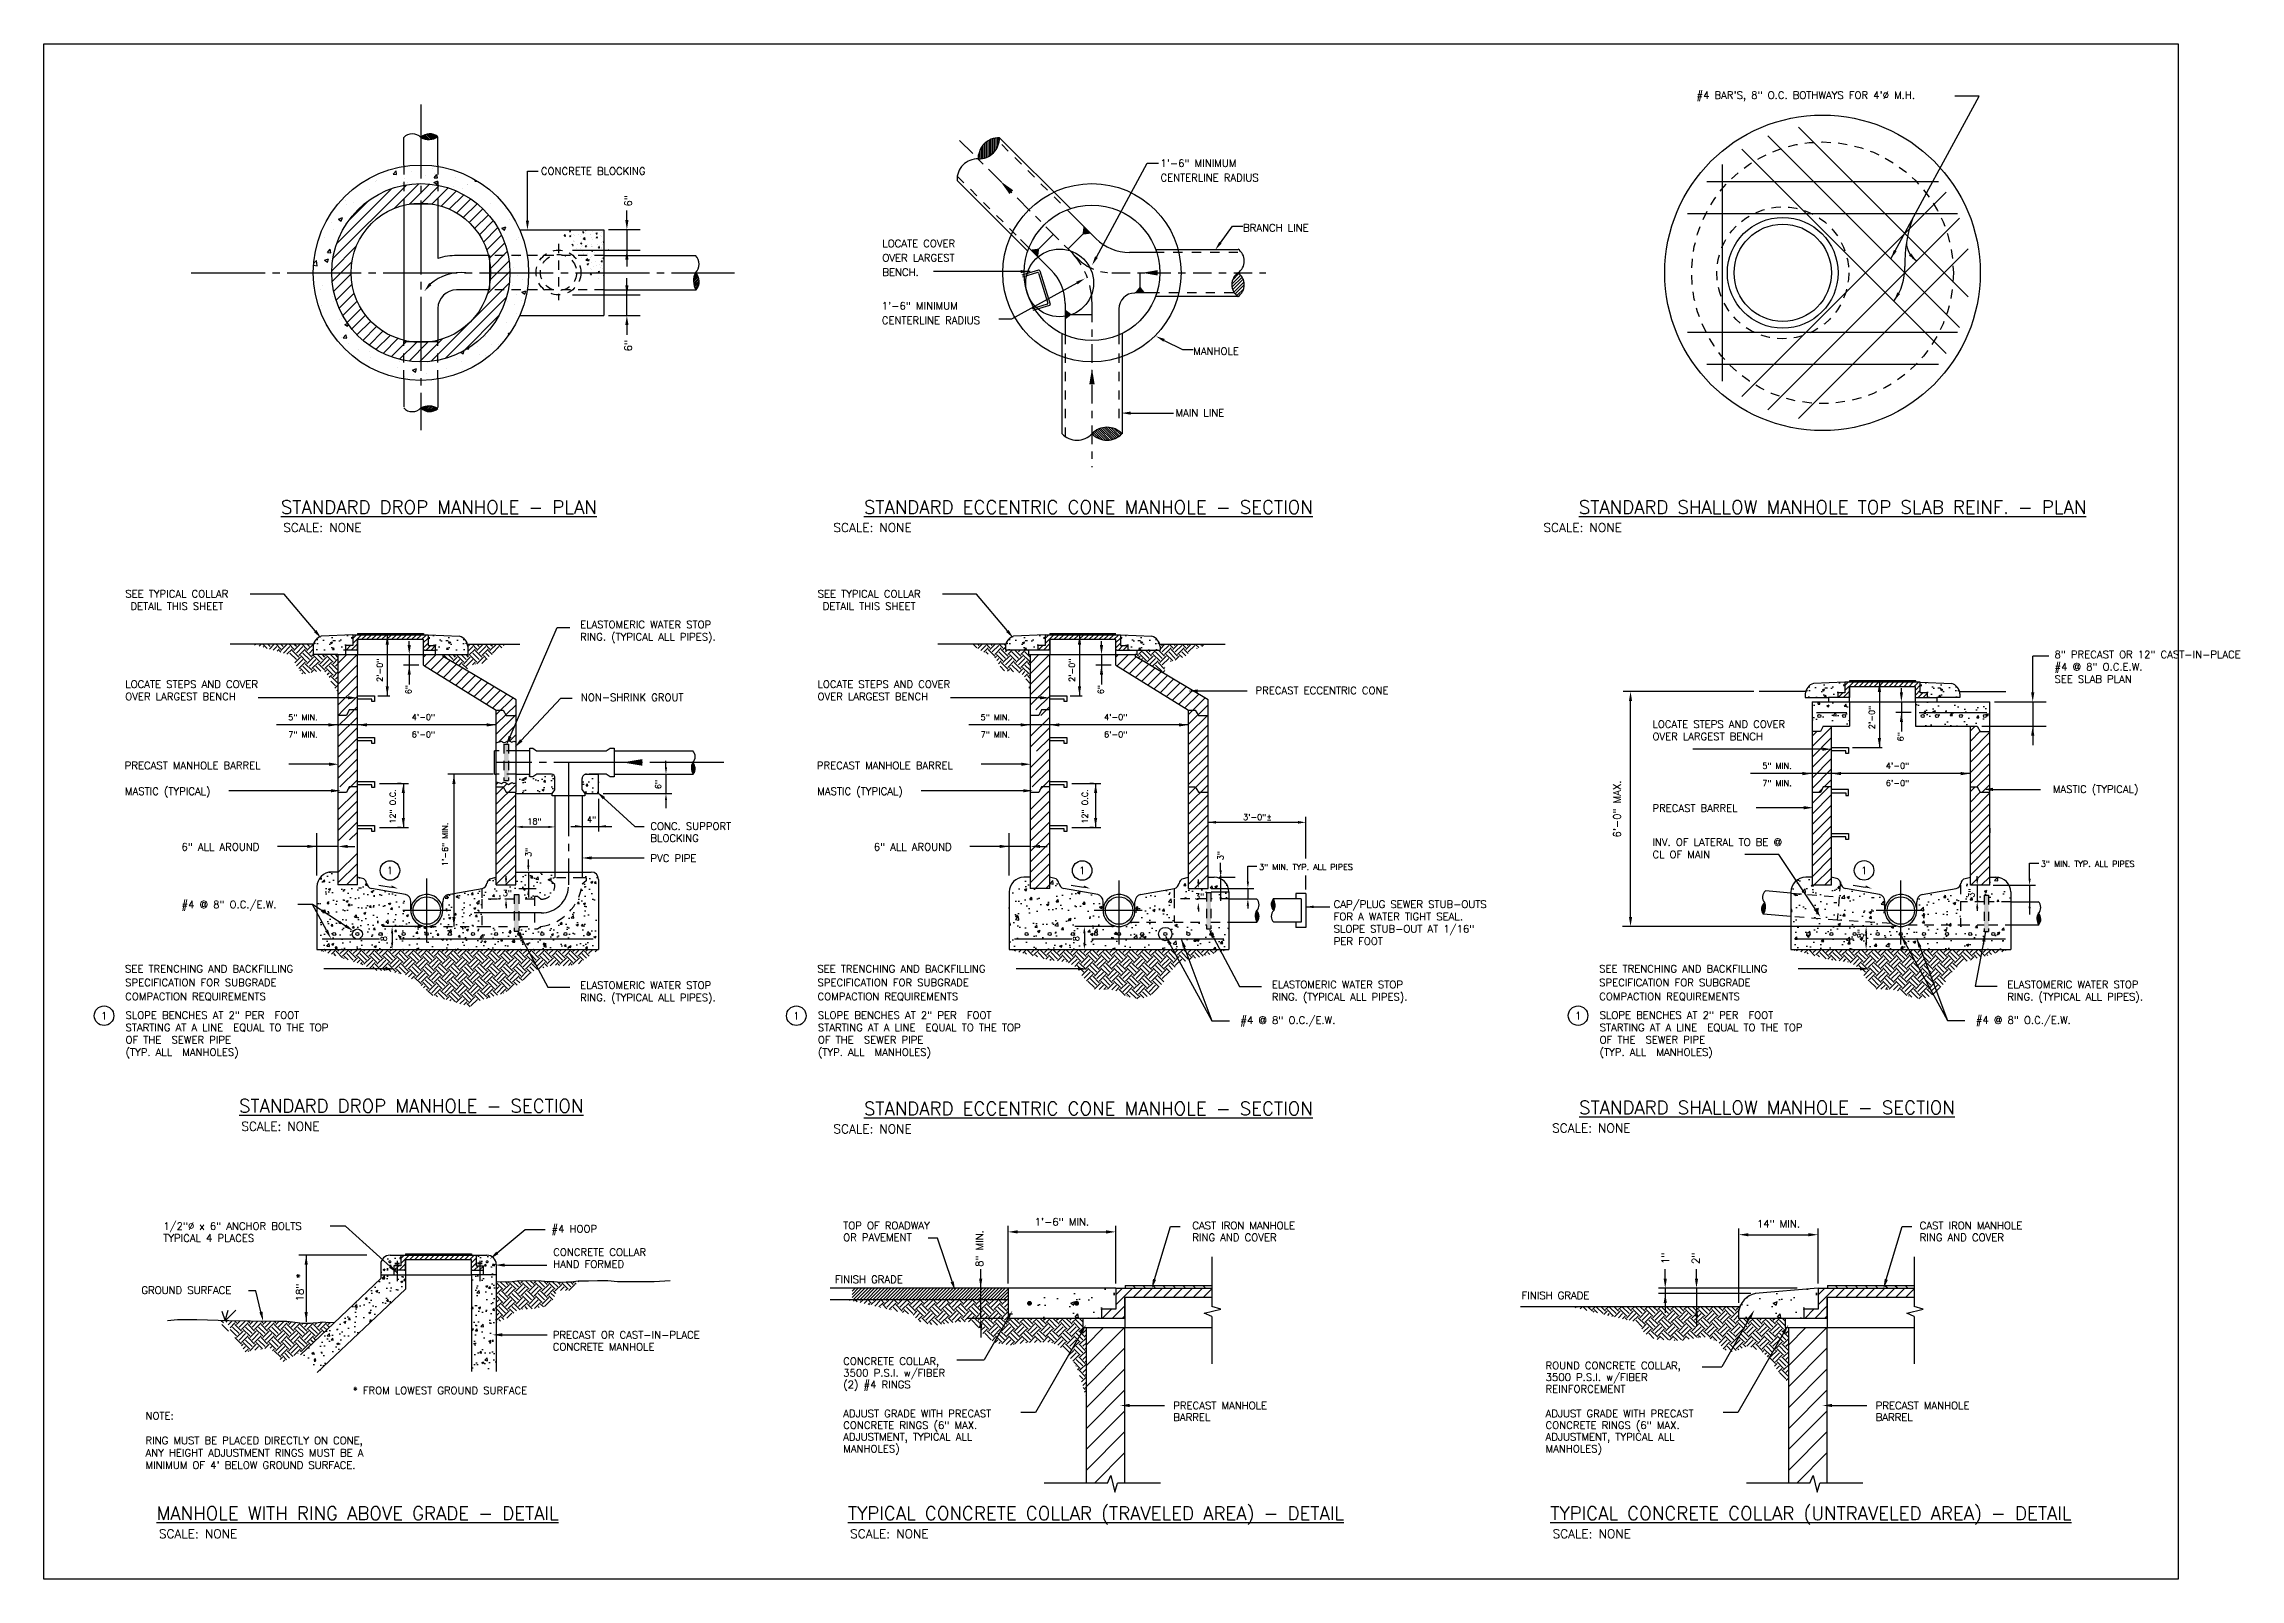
# Model space of a CAD drawing. Header units: inches. Extents: x 2.6 to 32.3, y 1.6 to 22.4.
import ezdxf
from ezdxf.enums import TextEntityAlignment as Align

# ---------------------------------------------------------------- set-up
doc = ezdxf.new("R2010")
doc.units = ezdxf.units.IN
doc.header["$MEASUREMENT"] = 0
for name, pattern in [('CL3', [0.4375, 0.25, -0.0625, 0.0625, -0.0625]), ('CL7', [1.1875, 1, -0.0625, 0.0625, -0.0625]), ('ED2', [0.25, 0.125, -0.125]), ('HD2', [0.1875, 0.125, -0.0625])]:
    doc.linetypes.add(name, pattern=pattern)
for name, color, linetype in [('W-ANNO-COMM-CENT', 1, 'CL7'), ('W-ANNO-TXT2', 2, 'Continuous'), ('W-ANNO-TXT4', 4, 'Continuous'), ('W-COMM-DET1', 1, 'Continuous'), ('W-COMM-DET2', 2, 'Continuous'), ('W-COMM-DET3', 3, 'Continuous'), ('W-COMM-DET4', 4, 'Continuous'), ('W-COMM-DET6', 6, 'Continuous'), ('W-XANNO-COMM-TXT2', 2, 'Continuous'), ('W-XANNO-COMM-TXT4', 4, 'Continuous'), ('W-XCOMM-DET1', 1, 'Continuous'), ('W-XCOMM-DET2', 2, 'Continuous'), ('W-XCOMM-DET3', 3, 'Continuous'), ('W-XCOMM-DET4', 4, 'Continuous')]:
    doc.layers.add(name, color=color, linetype=linetype)
doc.styles.add('10', font='ROMANS.shx', dxfattribs={"height": 0.1})
doc.styles.add('12', font='ROMANS.shx', dxfattribs={"height": 0.12})
doc.styles.add('18', font='ROMANS.shx', dxfattribs={"height": 0.18})
doc.styles.add('6', font='ROMANS', dxfattribs={"height": 0.06})
doc.styles.add('8', font='ROMANS.shx', dxfattribs={"height": 0.08})
pattern_1 = [(45, (14.49052, 1276.30506), (-0.070710678, 0.070710678), [])]
pattern_2 = [(45, (0, 46.28589), (1e-17, 0.1767767), [0.125, -0.125]), (45, (-0.03315, 46.31904), (1e-17, 0.1767767), [0.125, -0.125]), (45, (-0.06629, 46.35218), (1e-17, 0.1767767), [0.125, -0.125]), (135, (-0.06629, 46.37428), (-0.1767767, 3e-17), [0.125, -0.125]), (135, (-0.03315, 46.40742), (-0.1767767, 3e-17), [0.125, -0.125]), (135, (1e-17, 46.44057), (-0.1767767, 3e-17), [0.125, -0.125])]
pattern_3 = [(45, (0.57595, 46.47827), (1e-17, 0.1767767), [0.125, -0.125]), (45, (0.54281, 46.51142), (1e-17, 0.1767767), [0.125, -0.125]), (45, (0.50966, 46.54456), (1e-17, 0.1767767), [0.125, -0.125]), (135, (0.50966, 46.56666), (-0.1767767, 3e-17), [0.125, -0.125]), (135, (0.54281, 46.5998), (-0.1767767, 3e-17), [0.125, -0.125]), (135, (0.57595, 46.63295), (-0.1767767, 3e-17), [0.125, -0.125])]
pattern_4 = [(50, (2.35437, -43.33512), (0.2869041, -0.0251009), [0.03, -0.33]), (355, (2.35437, -43.33512), (-0.0555005, 0.3008769), [0.024, -0.264]), (100.4514, (2.37827, -43.3372), (0.2314038, 0.2757758), [0.025496, -0.2804568]), (46.1842, (2.35437, -43.25512), (0.4268964, -0.0662076), [0.045, -0.495]), (96.6356, (2.38994, -43.26064), (0.373865, 0.389647), [0.038244, -0.4206852]), (351.1842, (2.35437, -43.2551), (0.3738648, 0.3896474), [0.036, -0.396]), (21, (2.39437, -43.27512), (0.2387628, -0.1610476), [0.03, -0.33]), (326, (2.39437, -43.27512), (0.0973261, 0.29006), [0.024, -0.264]), (71.4514, (2.41426, -43.28854), (0.336089, 0.1290122), [0.025496, -0.2804568]), (37.5, (2.35437, -43.33512), (0.00486394, 0.13315754), [0, -0.2608, 0, -0.268, 0, -0.265]), (7.5, (2.35437, -43.33512), (0.1052278, 0.1577647), [0, -0.1528, 0, -0.2548, 0, -0.101]), (327.5, (2.26517, -43.33512), (0.21352897, -0.00902195), [0, -0.1, 0, -0.312, 0, -0.414]), (317.5, (2.22517, -43.33512), (0.2332745, 0.040042), [0, -0.13, 0, -0.2072, 0, -0.294])]

msp = doc.modelspace()

# ---------------------------------------------------------------- texts
at = {"layer": 'W-ANNO-TXT2'}
for s, height, style, p in [('#4 BAR\'S, 8" O.C. BOTHWAYS FOR 4\'%%c M.H.', 0.1, '10', (24.918, 21.643)), ('1\'-6" MINIMUM', 0.1, '10', (17.667, 20.722)), ('CONCRETE BLOCKING', 0.1, '10', (9.286, 20.617)), ('CENTERLINE RADIUS', 0.1, '10', (17.667, 20.527)), ('BRANCH LINE', 0.1, '10', (18.785, 19.849)), ('LOCATE COVER', 0.1, '10', (13.905, 19.636)), ('OVER LARGEST', 0.1, '10', (13.905, 19.442)), ('BENCH.', 0.1, '10', (13.905, 19.247)), ('1\'-6" MINIMUM', 0.1, '10', (13.897, 18.792)), ('CENTERLINE RADIUS', 0.1, '10', (13.897, 18.597)), ('MANHOLE', 0.1, '10', (18.111, 18.18)), ('MAIN LINE', 0.1, '10', (17.871, 17.346)), ('SCALE: NONE', 0.12, '12', (5.8, 15.784)), ('SCALE: NONE', 0.12, '12', (13.243, 15.784)), ('SCALE: NONE', 0.12, '12', (22.849, 15.784)), ('PRECAST ECCENTRIC CONE', 0.1, '6', (18.953, 13.59)), ('NON-SHRINK GROUT', 0.1, '10', (9.826, 13.497)), ('PRECAST MANHOLE BARREL', 0.1, '6', (3.655, 12.575)), ('PRECAST MANHOLE BARREL', 0.1, '6', (13.02, 12.575)), ('MASTIC (TYPICAL)', 0.1, '10', (3.659, 12.226)), ('MASTIC (TYPICAL)', 0.1, '10', (13.025, 12.226)), ('MASTIC (TYPICAL)', 0.1, '10', (29.74, 12.255)), ('PRECAST BARREL', 0.1, '6', (24.323, 11.998)), ('CONC. SUPPORT', 0.1, '10', (10.767, 11.754)), ('BLOCKING', 0.1, '10', (10.767, 11.592)), ('6" ALL AROUND', 0.1, '6', (4.423, 11.473)), ('PVC PIPE', 0.1, '10', (10.767, 11.32)), ('6" ALL AROUND', 0.1, '6', (13.789, 11.473)), ('#4 @ 8" O.C./E.W.', 0.1, '6', (4.423, 10.694)), ('SEE TRENCHING AND BACKFILLING', 0.1, '6', (3.66, 9.824)), ('SEE TRENCHING AND BACKFILLING', 0.1, '6', (13.026, 9.824)), ('SEE TRENCHING AND BACKFILLING', 0.1, '6', (23.602, 9.825)), ('SPECIFICATION FOR SUBGRADE', 0.1, '6', (3.661, 9.638)), ('COMPACTION REQUIREMENTS', 0.1, '6', (3.662, 9.451)), ('SPECIFICATION FOR SUBGRADE', 0.1, '6', (13.027, 9.638)), ('COMPACTION REQUIREMENTS', 0.1, '6', (13.028, 9.451)), ('SPECIFICATION FOR SUBGRADE', 0.1, '6', (23.603, 9.638)), ('COMPACTION REQUIREMENTS', 0.1, '6', (23.604, 9.452)), ('#4 @ 8" O.C./E.W.', 0.1, '6', (18.748, 9.129)), ('#4 @ 8" O.C./E.W.', 0.1, '6', (28.698, 9.132)), ('SCALE: NONE', 0.12, '12', (5.233, 7.684)), ('SCALE: NONE', 0.12, '12', (13.243, 7.649)), ('SCALE: NONE', 0.12, '12', (22.966, 7.661)), ('TOP OF ROADWAY', 0.1, '10', (13.376, 6.351)), ('OR PAVEMENT', 0.1, '10', (13.376, 6.192)), ('CAST IRON MANHOLE', 0.1, '10', (18.099, 6.351)), ('RING AND COVER', 0.1, '10', (18.099, 6.192)), ('CAST IRON MANHOLE', 0.1, '10', (27.939, 6.351)), ('RING AND COVER', 0.1, '10', (27.939, 6.192)), ('FINISH GRADE', 0.1, '10', (13.264, 5.624)), ('FINISH GRADE', 0.1, '10', (22.553, 5.407)), ('CONCRETE COLLAR, ', 0.1, '10', (13.376, 4.517)), ('3500 P.S.I. w/FIBER', 0.1, '10', (13.376, 4.358)), ('ROUND CONCRETE COLLAR, ', 0.1, '10', (22.878, 4.458)), ('(2) #4 RINGS', 0.1, '10', (13.376, 4.2)), ('3500 P.S.I. w/FIBER', 0.1, '10', (22.878, 4.3)), ('REINFORCEMENT', 0.1, '10', (22.878, 4.141)), ('ADJUST GRADE WITH PRECAST ', 0.1, '10', (13.376, 3.808)), ('PRECAST MANHOLE', 0.1, '10', (17.841, 3.917)), ('ADJUST GRADE WITH PRECAST ', 0.1, '10', (22.878, 3.808)), ('PRECAST MANHOLE', 0.1, '10', (27.343, 3.917)), ('ADJUSTMENT, TYPICAL ALL', 0.1, '10', (13.376, 3.492)), ('CONCRETE RINGS (6" MAX.', 0.1, '10', (13.376, 3.65)), ('BARREL', 0.1, '10', (17.841, 3.759)), ('ADJUSTMENT, TYPICAL ALL', 0.1, '10', (22.878, 3.492)), ('CONCRETE RINGS (6" MAX.', 0.1, '10', (22.878, 3.65)), ('BARREL', 0.1, '10', (27.343, 3.759)), ('MANHOLES)', 0.1, '10', (13.376, 3.333)), ('MANHOLES)', 0.1, '10', (22.878, 3.333)), ('SCALE: NONE', 0.12, '12', (4.118, 2.172)), ('SCALE: NONE', 0.12, '12', (13.47, 2.172)), ('SCALE: NONE', 0.12, '12', (22.972, 2.172))]:
    msp.add_text(s, height=height, dxfattribs=dict(at, style=style)).set_placement(p)
for s, height, style, p in [('6"', 0.1, '10', (10.518, 20.186)), ('6"', 0.1, '10', (10.518, 18.227)), ('8"', 0.08, '8', (7.2, 10.249)), ('8"', 0.08, '8', (7.2, 10.249)), ('8"', 0.08, '8', (16.566, 10.249)), ('8" MIN.', 0.1, '10', (15.268, 5.842)), ('1"', 0.1, '10', (24.548, 5.881)), ('2"', 0.1, '10', (24.958, 5.881))]:
    msp.add_text(s, height=height, rotation=90, dxfattribs=dict(at, style=style)).set_placement(p)
at = {"layer": 'W-ANNO-TXT2', "style": '10'}
msp.add_text('6\'-0" MAX.', height=0.1, rotation=90, dxfattribs=at).set_placement((23.844, 12.036), align=Align.MIDDLE)
for s, p in [('1\'-6" MIN.', (16.334, 6.451)), ('14" MIN.', (26.028, 6.426))]:
    msp.add_text(s, height=0.1, dxfattribs=at).set_placement(p, align=Align.MIDDLE)
at = {"layer": 'W-ANNO-TXT2', "char_height": 0.1, "attachment_point": 1, "style": '10'}
for s, insert, width in [('SEE TYPICAL COLLAR  DETAIL THIS SHEET', (3.664, 14.997), 1.56667), ('SEE TYPICAL COLLAR  DETAIL THIS SHEET', (13.03, 14.997), 1.56667), ('ELASTOMERIC WATER STOP RING. (TYPICAL ALL PIPES).', (9.816, 14.582), 2.0857), ('8" PRECAST OR 12" CAST-IN-PLACE\\P#4 @ 8" O.C.E.W.\\PSEE SLAB PLAN', (29.762, 14.177), 2.82727), ('LOCATE STEPS AND COVER OVER LARGEST BENCH', (3.663, 13.774), 2.041), ('LOCATE STEPS AND COVER OVER LARGEST BENCH', (13.028, 13.774), 2.041), ('LOCATE STEPS AND COVER OVER LARGEST BENCH', (24.323, 13.234), 1.95899), ('INV. OF LATERAL TO BE @ CL OF MAIN', (24.323, 11.638), 1.959), ('CAP/PLUG SEWER STUB-OUTS FOR A WATER TIGHT SEAL. SLOPE STUB-OUT AT 1/16" PER FOOT', (20.011, 10.798), 2.36428), ('ELASTOMERIC WATER STOP RING. (TYPICAL ALL PIPES).', (9.816, 9.702), 2.0857), ('ELASTOMERIC WATER STOP RING. (TYPICAL ALL PIPES).', (19.174, 9.711), 2.0857), ('ELASTOMERIC WATER STOP RING. (TYPICAL ALL PIPES).', (29.125, 9.714), 2.0857), ('SLOPE BENCHES AT 2" PER  FOOT STARTING AT A LINE  EQUAL TO THE TOP OF THE  SEWER PIPE\\P(TYP. ALL  MANHOLES)', (3.667, 9.297), 3.082), ('SLOPE BENCHES AT 2" PER  FOOT STARTING AT A LINE  EQUAL TO THE TOP OF THE  SEWER PIPE\\P(TYP. ALL  MANHOLES)', (13.033, 9.297), 3.082), ('SLOPE BENCHES AT 2" PER  FOOT STARTING AT A LINE  EQUAL TO THE TOP OF THE  SEWER PIPE\\P(TYP. ALL  MANHOLES)', (23.609, 9.298), 3.082)]:
    msp.add_mtext(s, dxfattribs=dict(at, insert=insert, width=width))
at = {"layer": 'W-ANNO-TXT4', "style": '18'}
for s, p in [('%%USTANDARD DROP MANHOLE - PLAN', (5.769, 16.031)), ('%%uSTANDARD DROP MANHOLE - SECTION', (5.202, 7.931)), ('%%UTYPICAL CONCRETE COLLAR (TRAVELED AREA) - DETAIL', (13.439, 2.419)), ('%%UTYPICAL CONCRETE COLLAR (UNTRAVELED AREA) - DETAIL', (22.941, 2.419))]:
    msp.add_text(s, height=0.18, dxfattribs=at).set_placement(p)
for s, p in [('%%uSTANDARD ECCENTRIC CONE MANHOLE - SECTION', (16.692, 16.031)), ('%%USTANDARD SHALLOW MANHOLE TOP SLAB REINF. - PLAN', (26.76, 16.031)), ('%%uSTANDARD ECCENTRIC CONE MANHOLE - SECTION', (16.692, 7.896)), ('%%USTANDARD SHALLOW MANHOLE - SECTION', (25.873, 7.908))]:
    msp.add_text(s, height=0.18, dxfattribs=at).set_placement(p, align=Align.CENTER)
at = {"layer": 'W-COMM-DET1', "style": '8'}
for s, p in [('2\'-0"', (7.145, 13.913)), ('2\'-0"', (16.51, 13.913)), ('6"', (7.534, 13.652)), ('6"', (16.9, 13.652)), ('2\'-0"', (27.331, 13.274)), ('6"', (27.721, 13.013)), ('3"', (9.156, 11.452)), ('3"', (18.521, 11.406))]:
    msp.add_text(s, height=0.08, rotation=90, dxfattribs=at).set_placement(p, align=Align.CENTER)
for s, p in [('5" MIN.', (6.067, 13.237)), ('7" MIN.', (6.067, 13.003)), ('4\'-0"', (7.696, 13.24)), ('6\'-0"', (7.696, 13.006)), ('5" MIN.', (15.433, 13.237)), ('7" MIN.', (15.433, 13.003)), ('4\'-0"', (17.062, 13.24)), ('6\'-0"', (17.062, 13.006)), ('5" MIN.', (26.009, 12.579)), ('4\'-0"', (27.638, 12.582)), ('7" MIN.', (26.009, 12.345)), ('6\'-0"', (27.638, 12.348)), ('3\'-0"%%P', (18.98, 11.887)), ('3"', (8.831, 10.859)), ('3"', (18.196, 10.813))]:
    msp.add_text(s, height=0.08, dxfattribs=at).set_placement(p, align=Align.CENTER)
at = {"layer": 'W-COMM-DET1'}
for s, height, style, p in [('12" O.C.', 0.08, '8', (7.321, 11.839)), ('6"', 0.08, '8', (10.913, 12.306)), ('12" O.C.', 0.08, '8', (16.686, 11.839)), ('1\'-6" MIN.', 0.08, '8', (8.029, 11.263)), ('3"', 0.08, '8', (28.679, 10.84)), ('8"', 0.08, '8', (27.177, 10.29)), ('18" *', 0.1, '10', (6.074, 5.377))]:
    msp.add_text(s, height=height, rotation=90, dxfattribs=dict(at, style=style)).set_placement(p)
at = {"layer": 'W-COMM-DET1', "style": '8'}
for s, p in [('18"', (9.103, 11.829)), ('4"', (9.91, 11.853)), ('3" MIN. TYP. ALL PIPES', (19.002, 11.212)), ('3" MIN. TYP. ALL PIPES', (29.578, 11.254))]:
    msp.add_text(s, height=0.08, dxfattribs=at).set_placement(p)
at = {"layer": 'W-XANNO-COMM-TXT2', "style": '10'}
for s, p in [('TYPICAL 4 PLACES', (4.177, 6.183)), ('1/2"%%c x 6" ANCHOR BOLTS', (4.177, 6.345)), ('#4 HOOP', (9.429, 6.307)), ('CONCRETE COLLAR', (9.453, 5.993)), ('HAND FORMED', (9.453, 5.831)), ('GROUND SURFACE', (3.881, 5.477)), ('CONCRETE MANHOLE', (9.446, 4.71)), ('PRECAST OR CAST-IN-PLACE', (9.446, 4.872)), ('* FROM LOWEST GROUND SURFACE', (6.74, 4.122))]:
    msp.add_text(s, height=0.1, dxfattribs=at).set_placement(p)
at = {"layer": 'W-XANNO-COMM-TXT2', "insert": (3.937, 3.878), "char_height": 0.1, "width": 3.50675, "attachment_point": 1, "style": '10'}
msp.add_mtext("NOTE:\\P\\PRING MUST BE PLACED DIRECTLY ON CONE, ANY HEIGHT ADJUSTMENT RINGS MUST BE A MINIMUM OF 4' BELOW GROUND SURFACE.", dxfattribs=at)
at = {"layer": 'W-XANNO-COMM-TXT4', "style": '18'}
msp.add_text('%%UMANHOLE WITH RING ABOVE GRADE - DETAIL', height=0.18, dxfattribs=at).set_placement((4.087, 2.419))

# ---------------------------------------------------------------- blocks, each defined once
blk = doc.blocks.new('*X4')
at = {"color": 0}
for p, q in [((13.914, 21.339), (15.083, 22.507)), ((13.974, 21.575), (14.847, 22.448)), ((14.888, 22.136), (15.277, 22.525)), ((15.134, 22.205), (15.447, 22.518)), ((15.324, 22.219), (15.6, 22.495)), ((15.486, 22.204), (15.74, 22.457)), ((15.63, 22.17), (15.868, 22.409)), ((15.758, 22.122), (15.987, 22.351)), ((15.875, 22.062), (16.097, 22.284)), ((14.166, 21.944), (14.477, 22.255)), ((15.98, 21.99), (16.198, 22.208)), ((16.075, 21.908), (16.291, 22.125)), ((16.159, 21.816), (16.377, 22.034)), ((16.234, 21.714), (16.455, 21.935)), ((16.298, 21.601), (16.524, 21.828)), ((16.35, 21.477), (16.585, 21.712)), ((16.388, 21.338), (16.637, 21.586)), ((13.897, 21.144), (14.285, 21.533)), ((13.903, 20.974), (14.217, 21.288)), ((16.405, 21.002), (16.705, 21.302)), ((16.409, 21.182), (16.677, 21.45)), ((13.927, 20.821), (14.203, 21.097)), ((13.964, 20.682), (14.218, 20.935)), ((15.471, 19.713), (16.708, 20.951)), ((16.359, 20.778), (16.718, 21.137)), ((14.013, 20.553), (14.251, 20.792)), ((14.071, 20.435), (14.299, 20.663)), ((14.138, 20.325), (14.36, 20.547)), ((15.691, 19.757), (16.665, 20.73)), ((14.213, 20.224), (14.431, 20.442)), ((14.296, 20.13), (14.513, 20.347)), ((14.388, 20.044), (14.605, 20.262)), ((14.487, 19.967), (14.707, 20.187)), ((15.992, 19.881), (16.54, 20.43)), ((14.594, 19.897), (14.82, 20.123)), ((14.71, 19.836), (14.945, 20.071)), ((14.835, 19.785), (15.083, 20.033)), ((14.971, 19.744), (15.239, 20.012)), ((15.12, 19.716), (15.42, 20.016)), ((15.284, 19.704), (15.643, 20.063))]:
    blk.add_line(p, q, dxfattribs=at)
blk = doc.blocks.new('*X5')
at = {"color": 0}
for p, q in [((14.87, 22.677), (14.914, 22.728)), ((14.87, 22.677), (14.924, 22.672)), ((14.903, 22.67), (14.903, 22.67)), ((14.924, 22.672), (14.914, 22.728)), ((14.927, 22.688), (14.927, 22.688)), ((15.051, 22.615), (15.051, 22.615)), ((15.153, 22.718), (15.153, 22.718)), ((15.383, 22.65), (15.383, 22.65)), ((15.494, 22.763), (15.494, 22.763)), ((15.516, 22.62), (15.559, 22.672)), ((15.516, 22.62), (15.57, 22.616)), ((15.519, 22.682), (15.519, 22.682)), ((15.538, 22.614), (15.538, 22.614)), ((15.57, 22.616), (15.559, 22.672)), ((15.864, 22.63), (15.864, 22.63)), ((14.488, 22.434), (14.488, 22.434)), ((14.596, 22.557), (14.596, 22.557)), ((14.612, 22.57), (14.612, 22.57)), ((15.013, 22.524), (15.013, 22.524)), ((15.093, 22.55), (15.093, 22.55)), ((15.515, 22.545), (15.578, 22.569)), ((15.515, 22.545), (15.56, 22.515)), ((15.56, 22.515), (15.578, 22.569)), ((15.573, 22.529), (15.573, 22.529)), ((15.825, 22.483), (15.825, 22.483)), ((15.97, 22.446), (15.97, 22.446)), ((16.051, 22.513), (16.051, 22.513)), ((16.054, 22.509), (16.054, 22.509)), ((16.162, 22.564), (16.177, 22.582)), ((16.162, 22.564), (16.215, 22.559)), ((14.003, 21.964), (14.066, 21.988)), ((14.003, 21.964), (14.047, 21.934)), ((14.047, 21.934), (14.066, 21.988)), ((14.122, 22.259), (14.122, 22.259)), ((14.123, 22.194), (14.123, 22.194)), ((14.243, 22.233), (14.243, 22.233)), ((16.413, 22.204), (16.413, 22.204)), ((16.486, 21.922), (16.486, 21.922)), ((16.55, 22.257), (16.55, 22.257)), ((16.646, 22.132), (16.646, 22.132)), ((16.712, 21.952), (16.712, 21.952)), ((13.778, 21.673), (13.778, 21.673)), ((13.886, 21.904), (13.886, 21.904)), ((13.926, 21.807), (13.926, 21.807)), ((14.113, 21.895), (14.113, 21.895)), ((16.589, 21.82), (16.652, 21.844)), ((16.589, 21.82), (16.634, 21.79)), ((16.634, 21.79), (16.652, 21.844)), ((16.816, 21.642), (16.816, 21.642)), ((16.859, 21.673), (16.859, 21.673)), ((13.605, 21.235), (13.664, 21.226)), ((13.607, 21.262), (13.655, 21.311)), ((13.623, 21.228), (13.623, 21.228)), ((13.664, 21.226), (13.655, 21.311)), ((13.784, 21.312), (13.847, 21.336)), ((13.784, 21.312), (13.828, 21.281)), ((13.828, 21.281), (13.847, 21.336)), ((13.829, 21.436), (13.873, 21.487)), ((13.829, 21.436), (13.883, 21.431)), ((13.883, 21.431), (13.873, 21.487)), ((13.889, 21.316), (13.889, 21.316)), ((16.66, 21.551), (16.66, 21.551)), ((16.848, 21.373), (16.848, 21.373)), ((13.612, 20.928), (13.612, 20.928)), ((13.744, 20.914), (13.744, 20.914)), ((16.763, 20.92), (16.763, 20.92)), ((16.772, 21.194), (16.772, 21.194)), ((16.837, 21.073), (16.837, 21.073)), ((16.911, 21.007), (16.911, 21.007)), ((13.714, 20.856), (13.714, 20.856)), ((13.732, 20.588), (13.732, 20.588)), ((13.904, 20.735), (13.904, 20.735)), ((13.923, 20.667), (13.923, 20.667)), ((16.674, 20.652), (16.674, 20.652)), ((16.786, 20.613), (16.786, 20.613)), ((16.826, 20.774), (16.826, 20.774)), ((16.899, 20.681), (16.899, 20.681)), ((16.908, 20.805), (16.971, 20.829)), ((16.908, 20.805), (16.952, 20.775)), ((16.952, 20.775), (16.971, 20.829)), ((13.836, 20.278), (13.836, 20.278)), ((14.015, 20.378), (14.015, 20.378)), ((14.058, 20.397), (14.058, 20.397)), ((14.102, 20.297), (14.146, 20.313)), ((14.102, 20.297), (14.147, 20.266)), ((14.147, 20.266), (14.157, 20.297)), ((16.662, 20.326), (16.662, 20.326)), ((16.815, 20.474), (16.815, 20.474)), ((14.047, 20.097), (14.047, 20.097)), ((14.079, 20.082), (14.122, 20.133)), ((14.079, 20.082), (14.133, 20.077)), ((14.133, 20.077), (14.122, 20.133)), ((14.168, 19.998), (14.168, 19.998)), ((14.32, 19.898), (14.32, 19.898)), ((14.393, 20.028), (14.393, 20.028)), ((14.498, 19.861), (14.498, 19.861)), ((15.943, 19.855), (15.977, 19.832)), ((15.977, 19.832), (15.994, 19.882)), ((16.02, 19.888), (16.02, 19.888)), ((16.042, 19.91), (16.069, 19.908)), ((16.069, 19.908), (16.066, 19.925)), ((16.2, 19.942), (16.2, 19.942)), ((16.337, 20.107), (16.337, 20.107)), ((16.426, 19.971), (16.426, 19.971)), ((16.545, 19.978), (16.545, 19.978)), ((16.689, 20.152), (16.726, 20.167)), ((16.689, 20.152), (16.707, 20.14)), ((14.497, 19.718), (14.497, 19.718)), ((14.51, 19.777), (14.51, 19.777)), ((14.942, 19.619), (14.942, 19.619)), ((14.97, 19.708), (14.97, 19.708)), ((15.176, 19.572), (15.239, 19.596)), ((15.176, 19.572), (15.221, 19.542)), ((15.186, 19.51), (15.186, 19.51)), ((15.221, 19.542), (15.239, 19.596)), ((15.395, 19.512), (15.395, 19.512)), ((15.409, 19.686), (15.409, 19.686)), ((15.711, 19.6), (15.711, 19.6)), ((15.871, 19.75), (15.871, 19.75)), ((15.952, 19.716), (15.952, 19.716)), ((15.964, 19.587), (15.964, 19.587)), ((16.236, 19.69), (16.236, 19.69)), ((16.242, 19.817), (16.242, 19.817)), ((16.326, 19.807), (16.326, 19.807)), ((15.054, 19.467), (15.054, 19.467))]:
    blk.add_line(p, q, dxfattribs=at)
blk = doc.blocks.new('*X8')
at = {"color": 0}
for p, q in [((13.229, 21.361), (13.377, 21.509)), ((13.229, 21.449), (13.288, 21.509)), ((13.384, 21.427), (13.465, 21.509)), ((13.472, 21.427), (13.554, 21.509)), ((13.561, 21.427), (13.642, 21.509)), ((13.649, 21.427), (13.73, 21.509)), ((13.738, 21.427), (13.819, 21.509)), ((13.826, 21.427), (13.907, 21.509)), ((13.914, 21.427), (13.996, 21.509)), ((14.003, 21.427), (14.084, 21.509)), ((14.091, 21.427), (14.172, 21.509)), ((14.179, 21.427), (14.261, 21.509)), ((14.268, 21.427), (14.349, 21.509)), ((14.356, 21.427), (14.437, 21.509)), ((14.445, 21.427), (14.526, 21.509)), ((14.48, 21.374), (14.561, 21.455)), ((14.48, 21.285), (14.561, 21.367)), ((13.102, 21.322), (13.103, 21.323)), ((13.11, 21.242), (13.191, 21.323)), ((13.199, 21.242), (13.31, 21.354)), ((13.287, 21.242), (13.31, 21.265)), ((14.525, 21.242), (14.606, 21.323)), ((14.613, 21.242), (14.688, 21.317))]:
    blk.add_line(p, q, dxfattribs=at)
blk = doc.blocks.new('*X9')
at = {"color": 0}
for p, q in [((13.316, 21.509), (13.312, 21.513)), ((13.405, 21.509), (13.38, 21.534)), ((13.493, 21.509), (13.468, 21.534)), ((13.582, 21.509), (13.557, 21.534)), ((13.67, 21.509), (13.645, 21.534)), ((13.758, 21.509), (13.733, 21.534)), ((13.847, 21.509), (13.822, 21.534)), ((13.935, 21.509), (13.91, 21.534)), ((14.024, 21.509), (13.999, 21.534)), ((14.112, 21.509), (14.087, 21.534)), ((14.2, 21.509), (14.175, 21.534)), ((14.289, 21.509), (14.264, 21.534)), ((14.377, 21.509), (14.352, 21.534)), ((14.465, 21.509), (14.44, 21.534))]:
    blk.add_line(p, q, dxfattribs=at)
blk = doc.blocks.new('*X6')
at = {"color": 0}
for p, q in [((16.231, 22.86), (16.286, 22.915)), ((16.253, 22.838), (16.38, 22.965)), ((16.277, 22.818), (16.441, 22.982)), ((16.304, 22.8), (16.492, 22.989)), ((16.332, 22.784), (16.537, 22.989)), ((16.361, 22.77), (16.577, 22.986)), ((16.394, 22.758), (16.614, 22.978)), ((16.428, 22.748), (16.649, 22.968)), ((16.465, 22.741), (16.681, 22.956)), ((16.506, 22.738), (16.71, 22.942)), ((16.551, 22.739), (16.738, 22.925)), ((16.603, 22.746), (16.764, 22.907)), ((16.666, 22.765), (16.788, 22.887)), ((16.772, 22.827), (16.81, 22.865))]:
    blk.add_line(p, q, dxfattribs=at)
blk = doc.blocks.new('*X10')
at = {"color": 0}
for p, q in [((19.393, 21.037), (19.438, 21.082)), ((19.393, 21.02), (19.444, 21.07)), ((19.395, 21.057), (19.432, 21.093)), ((19.395, 21.003), (19.449, 21.057)), ((19.397, 20.988), (19.452, 21.043)), ((19.401, 21.08), (19.424, 21.104)), ((19.401, 20.974), (19.454, 21.027)), ((19.405, 20.961), (19.454, 21.01)), ((19.411, 20.948), (19.451, 20.989)), ((19.412, 21.109), (19.416, 21.113)), ((19.417, 20.937), (19.442, 20.962))]:
    blk.add_line(p, q, dxfattribs=at)
blk = doc.blocks.new('*X3')
at = {"color": 0}
for p, q in [((17.378, 21.572), (17.378, 21.572)), ((17.417, 21.515), (17.429, 21.528)), ((17.422, 21.51), (17.432, 21.509)), ((17.432, 21.509), (17.429, 21.528)), ((17.474, 21.491), (17.474, 21.491)), ((17.476, 21.561), (17.485, 21.572)), ((17.476, 21.561), (17.488, 21.56)), ((17.477, 21.514), (17.491, 21.519)), ((17.477, 21.514), (17.487, 21.507)), ((17.488, 21.56), (17.485, 21.572)), ((17.487, 21.507), (17.491, 21.519)), ((17.494, 21.532), (17.494, 21.532)), ((17.505, 21.413), (17.513, 21.422)), ((17.508, 21.41), (17.515, 21.409)), ((17.515, 21.409), (17.513, 21.422)), ((17.515, 21.464), (17.515, 21.464)), ((17.517, 21.531), (17.517, 21.531)), ((17.522, 21.447), (17.522, 21.447)), ((17.525, 21.447), (17.525, 21.447)), ((17.528, 21.52), (17.528, 21.52)), ((17.562, 21.425), (17.562, 21.425)), ((17.578, 21.526), (17.578, 21.526)), ((17.591, 21.511), (17.591, 21.511)), ((17.596, 21.433), (17.61, 21.439)), ((17.596, 21.433), (17.606, 21.427)), ((17.601, 21.527), (17.601, 21.527)), ((17.601, 21.457), (17.601, 21.457)), ((17.604, 21.398), (17.604, 21.398)), ((17.606, 21.427), (17.61, 21.439)), ((17.615, 21.412), (17.615, 21.412)), ((17.618, 21.478), (17.618, 21.478)), ((17.619, 21.548), (17.629, 21.56)), ((17.619, 21.548), (17.631, 21.547)), ((17.62, 21.545), (17.62, 21.545)), ((17.627, 21.478), (17.643, 21.494)), ((17.627, 21.478), (17.645, 21.475)), ((17.631, 21.547), (17.629, 21.56)), ((17.639, 21.467), (17.639, 21.467)), ((17.645, 21.475), (17.643, 21.494)), ((17.646, 21.578), (17.655, 21.572)), ((17.647, 21.398), (17.657, 21.409)), ((17.647, 21.398), (17.659, 21.397)), ((17.653, 21.536), (17.653, 21.536)), ((17.655, 21.572), (17.657, 21.578)), ((17.659, 21.397), (17.657, 21.409)), ((17.669, 21.421), (17.669, 21.421)), ((17.674, 21.395), (17.674, 21.395)), ((17.707, 21.531), (17.707, 21.531)), ((17.708, 21.523), (17.708, 21.523)), ((17.711, 21.394), (17.711, 21.394)), ((17.715, 21.397), (17.715, 21.397)), ((17.716, 21.424), (17.716, 21.424)), ((17.719, 21.491), (17.719, 21.491)), ((17.721, 21.558), (17.721, 21.558)), ((17.725, 21.402), (17.725, 21.402)), ((17.727, 21.474), (17.727, 21.474)), ((17.755, 21.487), (17.755, 21.487)), ((17.763, 21.536), (17.772, 21.547)), ((17.763, 21.536), (17.775, 21.535)), ((17.764, 21.498), (17.778, 21.503)), ((17.764, 21.498), (17.774, 21.491)), ((17.775, 21.535), (17.772, 21.547)), ((17.774, 21.491), (17.778, 21.503)), ((17.776, 21.416), (17.776, 21.416)), ((17.777, 21.481), (17.777, 21.481)), ((17.78, 21.553), (17.78, 21.553)), ((17.79, 21.385), (17.8, 21.397)), ((17.8, 21.412), (17.8, 21.412)), ((17.802, 21.384), (17.8, 21.397)), ((17.815, 21.518), (17.815, 21.518)), ((17.82, 21.439), (17.82, 21.439)), ((17.823, 21.506), (17.823, 21.506)), ((17.824, 21.551), (17.824, 21.551)), ((17.825, 21.573), (17.825, 21.573)), ((17.83, 21.559), (17.83, 21.559)), ((17.832, 21.417), (17.832, 21.417)), ((17.841, 21.445), (17.848, 21.453)), ((17.841, 21.445), (17.848, 21.444)), ((17.548, 21.378), (17.548, 21.378)), ((17.598, 21.377), (17.598, 21.377)), ((17.61, 21.278), (17.61, 21.278)), ((17.613, 21.345), (17.613, 21.345)), ((17.622, 21.316), (17.622, 21.316)), ((17.629, 21.319), (17.629, 21.319)), ((17.654, 21.25), (17.669, 21.267)), ((17.654, 21.25), (17.672, 21.248)), ((17.667, 21.208), (17.681, 21.213)), ((17.667, 21.208), (17.677, 21.201)), ((17.672, 21.248), (17.669, 21.267)), ((17.672, 21.323), (17.672, 21.323)), ((17.675, 21.247), (17.684, 21.259)), ((17.675, 21.247), (17.687, 21.246)), ((17.677, 21.201), (17.681, 21.213)), ((17.687, 21.246), (17.684, 21.259)), ((17.695, 21.254), (17.695, 21.254)), ((17.697, 21.212), (17.697, 21.212)), ((17.707, 21.278), (17.707, 21.278)), ((17.707, 21.158), (17.707, 21.158)), ((17.709, 21.225), (17.709, 21.225)), ((17.711, 21.291), (17.711, 21.291)), ((17.714, 21.358), (17.714, 21.358)), ((17.715, 21.353), (17.729, 21.358)), ((17.715, 21.353), (17.725, 21.346)), ((17.725, 21.346), (17.729, 21.358)), ((17.736, 21.314), (17.736, 21.314)), ((17.739, 21.185), (17.739, 21.185)), ((17.748, 21.333), (17.748, 21.333)), ((17.755, 21.234), (17.755, 21.234)), ((17.769, 21.192), (17.769, 21.192)), ((17.79, 21.385), (17.802, 21.384)), ((17.804, 21.208), (17.804, 21.208)), ((17.81, 21.173), (17.81, 21.173)), ((17.813, 21.24), (17.813, 21.24)), ((17.815, 21.306), (17.815, 21.306)), ((17.818, 21.389), (17.818, 21.389)), ((17.818, 21.373), (17.818, 21.373)), ((17.818, 21.235), (17.828, 21.246)), ((17.818, 21.235), (17.83, 21.234)), ((17.819, 21.198), (17.819, 21.198)), ((17.821, 21.271), (17.821, 21.271)), ((17.823, 21.298), (17.823, 21.298)), ((17.83, 21.234), (17.828, 21.246)), ((17.831, 21.164), (17.831, 21.164)), ((17.835, 21.272), (17.848, 21.278)), ((17.835, 21.272), (17.845, 21.266)), ((17.843, 21.31), (17.843, 21.31)), ((17.845, 21.266), (17.848, 21.276)), ((17.846, 21.181), (17.846, 21.181)), ((17.702, 21.097), (17.712, 21.108)), ((17.702, 21.097), (17.714, 21.096)), ((17.704, 21.091), (17.704, 21.091)), ((17.714, 21.096), (17.712, 21.108)), ((17.714, 21.144), (17.714, 21.144)), ((17.716, 21.113), (17.716, 21.113)), ((17.764, 21.106), (17.764, 21.106)), ((17.766, 21.119), (17.766, 21.119)), ((17.786, 21.127), (17.8, 21.133)), ((17.786, 21.127), (17.796, 21.121)), ((17.789, 21.05), (17.789, 21.05)), ((17.796, 21.121), (17.8, 21.133)), ((17.808, 21.106), (17.808, 21.106)), ((17.842, 21.129), (17.842, 21.129)), ((17.846, 21.084), (17.848, 21.087)), ((17.846, 21.084), (17.848, 21.084))]:
    blk.add_line(p, q, dxfattribs=at)
blk = doc.blocks.new('*X2')
at = {"color": 0}
for p, q in [((19.393, 21.037), (19.438, 21.082)), ((19.393, 21.02), (19.444, 21.07)), ((19.395, 21.057), (19.432, 21.093)), ((19.395, 21.003), (19.449, 21.057)), ((19.397, 20.988), (19.452, 21.043)), ((19.401, 21.08), (19.424, 21.104)), ((19.401, 20.974), (19.454, 21.027)), ((19.405, 20.961), (19.454, 21.01)), ((19.411, 20.948), (19.451, 20.989)), ((19.412, 21.109), (19.416, 21.113)), ((19.417, 20.937), (19.442, 20.962))]:
    blk.add_line(p, q, dxfattribs=at)
blk = doc.blocks.new('*X7')
at = {"color": 0}
for p, q in [((17.986, 20.682), (18.105, 20.801)), ((17.989, 20.64), (18.124, 20.776)), ((17.996, 20.736), (18.082, 20.822)), ((17.998, 20.606), (18.139, 20.747)), ((18.013, 20.576), (18.15, 20.713)), ((18.031, 20.551), (18.153, 20.672)), ((18.054, 20.529), (18.146, 20.621))]:
    blk.add_line(p, q, dxfattribs=at)
blk = doc.blocks.new('CNOTE')
blk.add_circle((0, 0), 0.132)
at = {"style": '10'}
blk.add_attdef('NOTE', text='', height=0.1, dxfattribs=at).set_placement((0, 0), align=Align.MIDDLE)
blk = doc.blocks.new('*X13')
at = {"color": 0}
for p, q in [((25.566, 12.64), (25.536, 12.67)), ((25.633, 12.529), (25.544, 12.617)), ((25.601, 12.652), (25.617, 12.668)), ((25.628, 12.613), (25.682, 12.667)), ((25.654, 12.573), (25.721, 12.64)), ((25.743, 12.463), (25.655, 12.551)), ((25.776, 12.496), (25.688, 12.584)), ((25.743, 12.64), (25.716, 12.667)), ((25.809, 12.529), (25.721, 12.617)), ((25.743, 12.617), (25.791, 12.666)), ((25.743, 12.441), (25.831, 12.529)), ((25.776, 12.584), (25.857, 12.665)), ((25.776, 12.408), (25.865, 12.496)), ((25.809, 12.551), (25.898, 12.64)), ((25.92, 12.463), (25.831, 12.551)), ((25.953, 12.496), (25.865, 12.584)), ((25.92, 12.64), (25.894, 12.665)), ((25.986, 12.529), (25.898, 12.617)), ((25.92, 12.617), (25.967, 12.664)), ((25.92, 12.441), (26.008, 12.529)), ((25.953, 12.584), (26.032, 12.663)), ((25.953, 12.408), (26.041, 12.496)), ((25.986, 12.551), (26.075, 12.64)), ((26.097, 12.463), (26.008, 12.551)), ((26.13, 12.496), (26.041, 12.584)), ((26.097, 12.64), (26.074, 12.663)), ((26.163, 12.529), (26.075, 12.617)), ((26.097, 12.617), (26.141, 12.661)), ((26.097, 12.441), (26.185, 12.529)), ((26.13, 12.584), (26.206, 12.66)), ((26.13, 12.408), (26.218, 12.496)), ((26.163, 12.551), (26.251, 12.64)), ((26.273, 12.463), (26.185, 12.551)), ((26.307, 12.496), (26.218, 12.584)), ((26.34, 12.529), (26.251, 12.617)), ((26.273, 12.64), (26.253, 12.66)), ((26.273, 12.617), (26.315, 12.659)), ((26.273, 12.441), (26.362, 12.529)), ((26.307, 12.584), (26.381, 12.659)), ((26.307, 12.408), (26.395, 12.496)), ((26.34, 12.551), (26.428, 12.64)), ((26.45, 12.463), (26.362, 12.551)), ((26.483, 12.496), (26.395, 12.584)), ((26.517, 12.529), (26.428, 12.617)), ((26.45, 12.64), (26.432, 12.658)), ((26.45, 12.617), (26.486, 12.653)), ((26.45, 12.441), (26.539, 12.529)), ((26.483, 12.584), (26.544, 12.645)), ((26.483, 12.408), (26.572, 12.496)), ((26.517, 12.551), (26.602, 12.636)), ((26.627, 12.463), (26.539, 12.551)), ((26.66, 12.496), (26.572, 12.584)), ((26.693, 12.529), (26.605, 12.617)), ((26.627, 12.617), (26.641, 12.631)), ((26.627, 12.441), (26.715, 12.529)), ((26.66, 12.584), (26.709, 12.633)), ((26.66, 12.408), (26.749, 12.496)), ((26.693, 12.551), (26.778, 12.636)), ((26.804, 12.463), (26.715, 12.551)), ((26.837, 12.496), (26.749, 12.584)), ((26.87, 12.529), (26.782, 12.617)), ((26.804, 12.617), (26.827, 12.641)), ((26.804, 12.441), (26.892, 12.529)), ((26.837, 12.584), (26.902, 12.65)), ((26.87, 12.551), (26.958, 12.64)), ((26.93, 12.513), (26.892, 12.551)), ((26.964, 12.545), (26.925, 12.584)), ((26.998, 12.578), (26.958, 12.617)), ((26.981, 12.64), (26.975, 12.645)), ((26.981, 12.617), (27.008, 12.645)), ((25.809, 12.352), (25.721, 12.441)), ((25.809, 12.374), (25.898, 12.463)), ((25.809, 12.33), (25.831, 12.352)), ((25.92, 12.286), (25.831, 12.374)), ((25.834, 12.289), (25.865, 12.319)), ((25.859, 12.248), (25.898, 12.286)), ((25.953, 12.319), (25.865, 12.408)), ((25.986, 12.352), (25.898, 12.441)), ((25.907, 12.254), (25.898, 12.264)), ((25.92, 12.264), (26.008, 12.352)), ((25.986, 12.374), (26.075, 12.463)), ((25.992, 12.27), (26.041, 12.319)), ((26.094, 12.288), (26.008, 12.374)), ((26.13, 12.319), (26.041, 12.408)), ((26.073, 12.284), (26.075, 12.286)), ((26.163, 12.352), (26.075, 12.441)), ((26.127, 12.294), (26.185, 12.352)), ((26.163, 12.374), (26.251, 12.463)), ((26.273, 12.286), (26.185, 12.374)), ((26.198, 12.299), (26.218, 12.319)), ((26.307, 12.319), (26.218, 12.408)), ((26.229, 12.263), (26.251, 12.286)), ((26.34, 12.352), (26.251, 12.441)), ((26.34, 12.175), (26.251, 12.264)), ((26.273, 12.264), (26.362, 12.352)), ((26.307, 12.231), (26.395, 12.319)), ((26.34, 12.374), (26.428, 12.463)), ((26.34, 12.198), (26.428, 12.286)), ((26.45, 12.286), (26.362, 12.374)), ((26.417, 12.142), (26.362, 12.198)), ((26.483, 12.319), (26.395, 12.408)), ((26.461, 12.165), (26.395, 12.231)), ((26.517, 12.352), (26.428, 12.441)), ((26.505, 12.187), (26.428, 12.264)), ((26.45, 12.264), (26.539, 12.352)), ((26.483, 12.231), (26.572, 12.319)), ((26.517, 12.374), (26.605, 12.463)), ((26.517, 12.198), (26.605, 12.286)), ((26.627, 12.286), (26.539, 12.374)), ((26.66, 12.319), (26.572, 12.408)), ((26.578, 12.225), (26.572, 12.231)), ((26.693, 12.352), (26.605, 12.441)), ((26.622, 12.247), (26.605, 12.264)), ((26.627, 12.264), (26.715, 12.352)), ((26.693, 12.374), (26.782, 12.463)), ((26.749, 12.341), (26.715, 12.374)), ((26.783, 12.373), (26.749, 12.408)), ((26.817, 12.406), (26.782, 12.441)), ((26.331, 12.145), (26.362, 12.175)), ((26.371, 12.119), (26.395, 12.142))]:
    blk.add_line(p, q, dxfattribs=at)
blk = doc.blocks.new('*X12')
at = {"color": 0}
for p, q in [((13.229, 21.361), (13.377, 21.509)), ((13.229, 21.449), (13.288, 21.509)), ((13.384, 21.427), (13.465, 21.509)), ((13.472, 21.427), (13.554, 21.509)), ((13.561, 21.427), (13.642, 21.509)), ((13.649, 21.427), (13.73, 21.509)), ((13.738, 21.427), (13.819, 21.509)), ((13.826, 21.427), (13.907, 21.509)), ((13.914, 21.427), (13.996, 21.509)), ((14.003, 21.427), (14.084, 21.509)), ((14.091, 21.427), (14.172, 21.509)), ((14.179, 21.427), (14.261, 21.509)), ((14.268, 21.427), (14.349, 21.509)), ((14.356, 21.427), (14.437, 21.509)), ((14.445, 21.427), (14.526, 21.509)), ((14.48, 21.374), (14.561, 21.455)), ((14.48, 21.285), (14.561, 21.367)), ((13.102, 21.322), (13.103, 21.323)), ((13.11, 21.242), (13.191, 21.323)), ((13.199, 21.242), (13.31, 21.354)), ((13.287, 21.242), (13.31, 21.265)), ((14.525, 21.242), (14.606, 21.323)), ((14.613, 21.242), (14.688, 21.317))]:
    blk.add_line(p, q, dxfattribs=at)

# ---------------------------------------------------------------- hatches: boundary and pattern name
at = {"layer": 'W-COMM-DET1'}
h = msp.add_hatch(dxfattribs=at)
h.set_pattern_fill('EARTH', color=256, scale=0.5, angle=45, style=0)
h.set_pattern_definition(pattern_2)
h.paths.add_polyline_path([(5.386, 14.266), (6.209, 14.266), (6.203, 14.125), (6.54, 14.125), (6.54, 13.612), (6.463, 13.722), (6.415, 13.838), (6.347, 13.907), (6.223, 13.893), (6.113, 13.866), (6.045, 13.866), (5.942, 14.037), (5.894, 14.113), (5.825, 14.14)])
h = msp.add_hatch(dxfattribs=at)
h.set_pattern_fill('AR-CONC', color=256, scale=0.04, style=0)
h.set_pattern_definition([(50, (12.59717, 1277.0765), (0.286904073, -0.025100854), [0.03, -0.33]), (355, (12.59717, 1277.0765), (-0.055500533, 0.300876853), [0.024, -0.264]), (100.4514, (12.62108, 1277.0744), (0.23140375, 0.275775817), [0.025496076, -0.280456845]), (46.1842, (12.59717, 1277.1565), (0.42689642, -0.06620761), [0.045, -0.495]), (96.6356, (12.63274, 1277.151), (0.37386508, 0.38964715), [0.03824412, -0.4206852]), (351.1842, (12.59717, 1277.1565), (0.37386478, 0.38964744), [0.036, -0.396]), (21, (12.63717, 1277.1365), (0.23876282, -0.161047556), [0.03, -0.33]), (326, (12.63717, 1277.1365), (0.09732613, 0.29006002), [0.024, -0.264]), (71.4514, (12.65707, 1277.12308), (0.33608905, 0.1290122), [0.025496076, -0.280456845]), (37.5, (12.59717, 1277.0765), (0.004863942, 0.1331575415), [0, -0.2608, 0, -0.268, 0, -0.265]), (7.5, (12.59717, 1277.0765), (0.105227815, 0.157764685), [0, -0.1528, 0, -0.2548, 0, -0.101]), (327.5, (12.50797, 1277.0765), (0.2135289745, -0.009021949), [0, -0.1, 0, -0.312, 0, -0.414]), (317.5, (12.46797, 1277.0765), (0.233274468, 0.040041993), [0, -0.13, 0, -0.2072, 0, -0.294])])
h.paths.add_polyline_path([(6.743, 14.391), (6.205, 14.391), (6.205, 14.187), (6.542, 14.187), (6.645, 14.187), (6.645, 14.249), (6.743, 14.249)])
h.paths.add_polyline_path([(6.554, 14.279, -1), (6.524, 14.279, -1)], flags=16)
h.paths.add_polyline_path([(6.317, 14.279, -1), (6.287, 14.279, -1)], flags=16)
h = msp.add_hatch(dxfattribs=at)
h.set_pattern_fill('AR-CONC', color=256, scale=0.04, style=0)
h.set_pattern_definition([(130, (1.9055, 1277.0765), (-0.286904073, -0.025100854), [0.03, -0.33]), (185, (1.9055, 1277.0765), (0.055500533, 0.300876853), [0.024, -0.264]), (79.5486, (1.88158, 1277.0744), (-0.23140375, 0.275775817), [0.025496076, -0.280456845]), (133.8158, (1.9055, 1277.1565), (-0.42689642, -0.06620761), [0.045, -0.495]), (83.3644, (1.8699, 1277.151), (-0.37386508, 0.38964715), [0.03824412, -0.4206852]), (188.8158, (1.9055, 1277.1565), (-0.37386478, 0.38964744), [0.036, -0.396]), (159, (1.8655, 1277.1365), (-0.23876282, -0.161047556), [0.03, -0.33]), (214, (1.8655, 1277.1365), (-0.09732613, 0.29006002), [0.024, -0.264]), (108.5486, (1.8456, 1277.12308), (-0.33608905, 0.1290122), [0.025496076, -0.280456845]), (142.5, (1.90549, 1277.0765), (-0.004863942, 0.1331575415), [0, -0.2608, 0, -0.268, 0, -0.265]), (172.5, (1.90549, 1277.0765), (-0.105227815, 0.157764685), [0, -0.1528, 0, -0.2548, 0, -0.101]), (212.5, (1.99469, 1277.0765), (-0.2135289745, -0.009021949), [0, -0.1, 0, -0.312, 0, -0.414]), (222.5, (2.0347, 1277.0765), (-0.233274468, 0.040041993), [0, -0.13, 0, -0.2072, 0, -0.294])])
h.paths.add_polyline_path([(7.76, 14.391), (8.297, 14.391), (8.297, 14.187), (7.961, 14.187), (7.857, 14.187), (7.857, 14.249), (7.76, 14.249)])
h.paths.add_polyline_path([(7.949, 14.279, 1), (7.979, 14.279, 1)], flags=16)
h.paths.add_polyline_path([(8.186, 14.279, 1), (8.215, 14.279, 1)], flags=16)
h = msp.add_hatch(dxfattribs=at)
h.set_pattern_fill('EARTH', color=256, scale=0.5, angle=45, style=0)
h.set_pattern_definition(pattern_2)
h.paths.add_polyline_path([(8.737, 14.266), (8.292, 14.266), (8.297, 14.234), (8.297, 14.125), (7.963, 14.125), (7.971, 14.093), (8.277, 13.911), (8.321, 13.975), (8.398, 13.998), (8.484, 14.002), (8.547, 14.034), (8.578, 14.097), (8.61, 14.12), (8.682, 14.147), (8.809, 14.266)])
h = msp.add_hatch(dxfattribs=at)
h.set_pattern_fill('EARTH', color=256, scale=0.5, angle=45, style=0)
h.set_pattern_definition(pattern_3)
h.paths.add_polyline_path([(15.102, 14.266), (15.574, 14.266), (15.569, 14.234), (15.569, 14.187), (15.884, 14.187), (15.884, 14.125), (15.906, 14.125), (15.906, 13.638), (15.868, 13.737), (15.84, 13.811), (15.785, 13.87), (15.652, 13.901), (15.534, 13.907), (15.467, 14.018), (15.43, 14.083), (15.377, 14.117), (15.309, 14.138)])
h = msp.add_hatch(dxfattribs=at)
h.set_pattern_fill('AR-CONC', color=256, scale=0.04, style=0)
h.set_pattern_definition([(50, (21.96264, 1277.0765), (0.286904073, -0.025100854), [0.03, -0.33]), (355, (21.96264, 1277.0765), (-0.055500533, 0.300876853), [0.024, -0.264]), (100.4514, (21.98655, 1277.0744), (0.23140375, 0.275775817), [0.025496076, -0.280456845]), (46.1842, (21.96264, 1277.1565), (0.42689642, -0.06620761), [0.045, -0.495]), (96.6356, (21.9982, 1277.151), (0.37386508, 0.38964715), [0.03824412, -0.4206852]), (351.1842, (21.96264, 1277.1565), (0.37386478, 0.38964744), [0.036, -0.396]), (21, (22.00264, 1277.1365), (0.23876282, -0.161047556), [0.03, -0.33]), (326, (22.00264, 1277.1365), (0.09732613, 0.29006002), [0.024, -0.264]), (71.4514, (22.02254, 1277.12308), (0.33608905, 0.1290122), [0.025496076, -0.280456845]), (37.5, (21.96264, 1277.0765), (0.004863942, 0.1331575415), [0, -0.2608, 0, -0.268, 0, -0.265]), (7.5, (21.96264, 1277.0765), (0.105227815, 0.157764685), [0, -0.1528, 0, -0.2548, 0, -0.101]), (327.5, (21.87344, 1277.0765), (0.2135289745, -0.009021949), [0, -0.1, 0, -0.312, 0, -0.414]), (317.5, (21.83344, 1277.0765), (0.233274468, 0.040041993), [0, -0.13, 0, -0.2072, 0, -0.294])])
h.paths.add_polyline_path([(16.108, 14.391), (15.571, 14.391), (15.571, 14.187), (15.907, 14.187), (16.011, 14.187), (16.011, 14.249), (16.108, 14.249)])
h.paths.add_polyline_path([(15.919, 14.279, -1), (15.889, 14.279, -1)], flags=16)
h.paths.add_polyline_path([(15.683, 14.279, -1), (15.653, 14.279, -1)], flags=16)
h = msp.add_hatch(dxfattribs=at)
h.set_pattern_fill('AR-CONC', color=256, scale=0.04, style=0)
h.set_pattern_definition([(130, (11.27097, 1277.0765), (-0.286904073, -0.025100854), [0.03, -0.33]), (185, (11.27097, 1277.0765), (0.055500533, 0.300876853), [0.024, -0.264]), (79.5486, (11.24706, 1277.0744), (-0.23140375, 0.275775817), [0.025496076, -0.280456845]), (133.8158, (11.27097, 1277.1565), (-0.42689642, -0.06620761), [0.045, -0.495]), (83.3644, (11.2354, 1277.151), (-0.37386508, 0.38964715), [0.03824412, -0.4206852]), (188.8158, (11.27097, 1277.1565), (-0.37386478, 0.38964744), [0.036, -0.396]), (159, (11.23097, 1277.1365), (-0.23876282, -0.161047556), [0.03, -0.33]), (214, (11.23097, 1277.1365), (-0.09732613, 0.29006002), [0.024, -0.264]), (108.5486, (11.21107, 1277.12308), (-0.33608905, 0.1290122), [0.025496076, -0.280456845]), (142.5, (11.27097, 1277.0765), (-0.004863942, 0.1331575415), [0, -0.2608, 0, -0.268, 0, -0.265]), (172.5, (11.27097, 1277.0765), (-0.105227815, 0.157764685), [0, -0.1528, 0, -0.2548, 0, -0.101]), (212.5, (11.36017, 1277.0765), (-0.2135289745, -0.009021949), [0, -0.1, 0, -0.312, 0, -0.414]), (222.5, (11.40017, 1277.0765), (-0.233274468, 0.040041993), [0, -0.13, 0, -0.2072, 0, -0.294])])
h.paths.add_polyline_path([(17.125, 14.391), (17.663, 14.391), (17.663, 14.187), (17.326, 14.187), (17.223, 14.187), (17.223, 14.249), (17.125, 14.249)])
h.paths.add_polyline_path([(17.314, 14.279, 1), (17.344, 14.279, 1)], flags=16)
h.paths.add_polyline_path([(17.551, 14.279, 1), (17.581, 14.279, 1)], flags=16)
h = msp.add_hatch(dxfattribs=at)
h.set_pattern_fill('EARTH', color=256, scale=0.5, angle=45, style=0)
h.set_pattern_definition(pattern_3)
h.paths.add_polyline_path([(18.312, 14.266), (17.658, 14.266), (17.663, 14.234), (17.663, 14.187), (17.349, 14.187), (17.349, 14.125), (17.329, 14.125), (17.329, 14.098), (17.729, 13.86), (17.728, 13.968), (17.799, 14.029), (17.918, 14.066), (17.993, 14.094), (18.104, 14.19)])
h = msp.add_hatch(dxfattribs=at)
h.set_pattern_fill('AR-CONC', color=256, scale=0.04, style=0)
h.set_pattern_definition([(50, (32.7821, 1276.43706), (0.286904073, -0.025100854), [0.03, -0.33]), (355, (32.7821, 1276.43706), (-0.055500533, 0.300876853), [0.024, -0.264]), (100.4514, (32.80601, 1276.43496), (0.23140375, 0.275775817), [0.025496076, -0.280456845]), (46.1842, (32.7821, 1276.51706), (0.42689642, -0.06620761), [0.045, -0.495]), (96.6356, (32.8177, 1276.51154), (0.37386508, 0.38964715), [0.03824412, -0.4206852]), (351.1842, (32.7821, 1276.51706), (0.37386478, 0.38964744), [0.036, -0.396]), (21, (32.8221, 1276.49706), (0.23876282, -0.161047556), [0.03, -0.33]), (326, (32.8221, 1276.49706), (0.09732613, 0.29006002), [0.024, -0.264]), (71.4514, (32.842, 1276.48364), (0.33608905, 0.1290122), [0.025496076, -0.280456845]), (37.5, (32.78211, 1276.43706), (0.004863942, 0.1331575415), [0, -0.2608, 0, -0.268, 0, -0.265]), (7.5, (32.7821, 1276.43706), (0.105227815, 0.157764685), [0, -0.1528, 0, -0.2548, 0, -0.101]), (327.5, (32.69291, 1276.43706), (0.2135289745, -0.009021949), [0, -0.1, 0, -0.312, 0, -0.414]), (317.5, (32.6529, 1276.43706), (0.233274468, 0.040041993), [0, -0.13, 0, -0.2072, 0, -0.294])])
h.paths.add_polyline_path([(26.928, 13.751), (26.39, 13.751), (26.39, 13.547), (26.727, 13.547), (26.83, 13.547), (26.83, 13.609), (26.928, 13.609)])
h.paths.add_polyline_path([(26.739, 13.64, -1), (26.709, 13.64, -1)], flags=16)
h.paths.add_polyline_path([(26.502, 13.64, -1), (26.472, 13.64, -1)], flags=16)
h = msp.add_hatch(dxfattribs=at)
h.set_pattern_fill('AR-CONC', color=256, scale=0.04, style=0)
h.set_pattern_definition([(130, (22.09217, 1276.43706), (-0.286904073, -0.025100854), [0.03, -0.33]), (185, (22.09217, 1276.43706), (0.055500533, 0.300876853), [0.024, -0.264]), (79.5486, (22.06826, 1276.43496), (-0.23140375, 0.275775817), [0.025496076, -0.280456845]), (133.8158, (22.09217, 1276.51706), (-0.42689642, -0.06620761), [0.045, -0.495]), (83.3644, (22.0566, 1276.51154), (-0.37386508, 0.38964715), [0.03824412, -0.4206852]), (188.8158, (22.09217, 1276.51706), (-0.37386478, 0.38964744), [0.036, -0.396]), (159, (22.05217, 1276.49706), (-0.23876282, -0.161047556), [0.03, -0.33]), (214, (22.05217, 1276.49706), (-0.09732613, 0.29006002), [0.024, -0.264]), (108.5486, (22.03228, 1276.48364), (-0.33608905, 0.1290122), [0.025496076, -0.280456845]), (142.5, (22.09217, 1276.43706), (-0.004863942, 0.1331575415), [0, -0.2608, 0, -0.268, 0, -0.265]), (172.5, (22.09217, 1276.43706), (-0.105227815, 0.157764685), [0, -0.1528, 0, -0.2548, 0, -0.101]), (212.5, (22.18137, 1276.43706), (-0.2135289745, -0.009021949), [0, -0.1, 0, -0.312, 0, -0.414]), (222.5, (22.22137, 1276.43706), (-0.233274468, 0.040041993), [0, -0.13, 0, -0.2072, 0, -0.294])])
h.paths.add_polyline_path([(27.946, 13.751), (28.484, 13.751), (28.484, 13.547), (28.147, 13.547), (28.044, 13.547), (28.044, 13.609), (27.946, 13.609)])
h.paths.add_polyline_path([(28.136, 13.64, 1), (28.165, 13.64, 1)], flags=16)
h.paths.add_polyline_path([(28.372, 13.64, 1), (28.402, 13.64, 1)], flags=16)
h = msp.add_hatch(dxfattribs=at)
h.set_pattern_fill('AR-CONC', color=256, scale=0.05, style=0)
h.set_pattern_definition([(50, (14.49052, 1276.30506), (0.35863009, -0.03137607), [0.0375, -0.4125]), (355, (14.4905, 1276.30506), (-0.06937567, 0.37609607), [0.03, -0.33]), (100.4514, (14.5204, 1276.30245), (0.28925469, 0.34471977), [0.0318701, -0.35057106]), (46.1842, (14.4905, 1276.40506), (0.53362052, -0.0827595), [0.05625, -0.61875]), (96.6356, (14.535, 1276.39816), (0.46733135, 0.48705894), [0.04780514, -0.5258565]), (351.1842, (14.4905, 1276.40506), (0.46733097, 0.4870593), [0.045, -0.495]), (21, (14.54052, 1276.38006), (0.298453526, -0.201309445), [0.0375, -0.4125]), (326, (14.5405, 1276.38006), (0.12165767, 0.36257502), [0.03, -0.33]), (71.4514, (14.5654, 1276.3633), (0.42011131, 0.16126525), [0.0318701, -0.35057106]), (37.5, (14.49052, 1276.30506), (0.006079928, 0.166446927), [0, -0.326, 0, -0.335, 0, -0.33125]), (7.5, (14.49052, 1276.30506), (0.131534769, 0.197205856), [0, -0.191, 0, -0.3185, 0, -0.12625]), (327.5, (14.37902, 1276.30506), (0.266911218, -0.011277436), [0, -0.125, 0, -0.39, 0, -0.5175]), (317.5, (14.32902, 1276.30506), (0.291593085, 0.05005249), [0, -0.1625, 0, -0.259, 0, -0.3675])])
h.paths.add_polyline_path([(26.99, 13.485), (26.482, 13.485), (26.482, 13.158), (26.99, 13.158)])
h.paths.add_polyline_path([(26.747, 13.325, -1), (26.767, 13.325, -1)], flags=16)
h.paths.add_polyline_path([(26.919, 13.325, -1), (26.939, 13.325, -1)], flags=16)
h.paths.add_polyline_path([(26.562, 13.325, -1), (26.583, 13.325, -1)], flags=16)
h.paths.add_polyline_path([(28.889, 13.485), (28.484, 13.485), (28.147, 13.485), (27.884, 13.485), (27.884, 13.158), (28.889, 13.158)])
h.paths.add_polyline_path([(28.145, 13.325, -1), (28.165, 13.325, -1)], flags=16)
h.paths.add_polyline_path([(27.965, 13.325, -1), (27.986, 13.325, -1)], flags=16)
h.paths.add_polyline_path([(28.321, 13.325, -1), (28.342, 13.325, -1)], flags=16)
h.paths.add_polyline_path([(28.502, 13.325, -1), (28.481, 13.325, -1)], flags=16)
h.paths.add_polyline_path([(28.678, 13.325, -1), (28.658, 13.325, -1)], flags=16)
h.paths.add_polyline_path([(28.839, 13.325, -1), (28.818, 13.325, -1)], flags=16)
h = msp.add_hatch(dxfattribs=at)
h.set_pattern_fill('ANSI31', color=256, scale=0.8, style=0)
h.set_pattern_definition([(45, (12.34827, 1277.05392), (-0.070710678, 0.070710678), [])])
h.paths.add_polyline_path([(26.746, 12.787), (26.745, 13.158), (26.635, 13.158), (26.598, 13.084), (26.482, 13.085), (26.482, 12.262), (26.598, 12.262), (26.635, 12.336), (26.745, 12.336)])
h = msp.add_hatch(dxfattribs=at)
h.set_pattern_fill('ANSI31', color=256, scale=0.8, style=0)
h.set_pattern_definition([(45, (14.49052, 1277.12773), (-0.070710678, 0.070710678), [])])
h.paths.add_polyline_path([(28.889, 12.861), (28.889, 13.086), (28.759, 13.086), (28.715, 13.158), (28.624, 13.158), (28.624, 12.336), (28.715, 12.336), (28.759, 12.263), (28.889, 12.263)])
at = {"layer": 'W-COMM-DET1', "linetype": 'HD2'}
msp.add_hatch(color=256, dxfattribs=at).paths.add_polyline_path([(8.848, 12.42), (8.786, 12.42), (8.786, 12.913), (8.848, 12.913)])
at = {"layer": 'W-COMM-DET1'}
h = msp.add_hatch(dxfattribs=at)
h.set_pattern_fill('AR-CONC', color=256, scale=0.04, style=0)
h.set_pattern_definition([(50, (12.59543, 1277.01451), (0.286904073, -0.025100854), [0.03, -0.33]), (355, (12.59543, 1277.0145), (-0.055500533, 0.300876853), [0.024, -0.264]), (100.4514, (12.61933, 1277.01242), (0.23140375, 0.275775817), [0.025496076, -0.280456845]), (46.1842, (12.59543, 1277.0945), (0.42689642, -0.06620761), [0.045, -0.495]), (96.6356, (12.631, 1277.089), (0.37386508, 0.38964715), [0.03824412, -0.4206852]), (351.1842, (12.59543, 1277.0945), (0.37386478, 0.38964744), [0.036, -0.396]), (21, (12.63543, 1277.07451), (0.23876282, -0.161047556), [0.03, -0.33]), (326, (12.63543, 1277.0745), (0.09732613, 0.29006002), [0.024, -0.264]), (71.4514, (12.65532, 1277.0611), (0.33608905, 0.1290122), [0.025496076, -0.280456845]), (37.5, (12.59543, 1277.01451), (0.004863942, 0.1331575415), [0, -0.2608, 0, -0.268, 0, -0.265]), (7.5, (12.59543, 1277.01451), (0.105227815, 0.157764685), [0, -0.1528, 0, -0.2548, 0, -0.101]), (327.5, (12.50623, 1277.01451), (0.2135289745, -0.009021949), [0, -0.1, 0, -0.312, 0, -0.414]), (317.5, (12.46623, 1277.01451), (0.233274468, 0.040041993), [0, -0.13, 0, -0.2072, 0, -0.294])])
h.paths.add_polyline_path([(9.475, 12.45, 0.368094), (9.437, 12.507), (9.231, 12.507), (9.176, 12.473), (9.135, 12.473), (9.135, 12.507), (8.947, 12.507), (8.947, 12.247), (9.436, 12.247), (9.475, 12.294), (9.475, 12.346)])
h.paths.add_polyline_path([(10.066, 12.507), (9.889, 12.507, 0.344562), (9.844, 12.451), (9.844, 12.346), (9.844, 12.295), (9.881, 12.247), (10.066, 12.247)])
h = msp.add_hatch(dxfattribs=at)
h.set_pattern_fill('ANSI31', color=256, scale=0.8, style=0)
h.set_pattern_definition(pattern_1)
h.paths.add_polyline_path([(26.482, 12.262), (26.598, 12.262), (26.635, 12.336), (26.745, 12.336), (26.745, 11.005), (26.482, 11.005)])
h = msp.add_hatch(dxfattribs=at)
h.set_pattern_fill('ANSI31', color=256, scale=0.8, style=0)
h.set_pattern_definition(pattern_1)
h.paths.add_polyline_path([(28.889, 12.263), (28.759, 12.263), (28.715, 12.336), (28.624, 12.336), (28.624, 11.005), (28.887, 11.005)])
h = msp.add_hatch(dxfattribs=at)
h.set_pattern_fill('AR-CONC', color=256, scale=0.04, style=0)
h.set_pattern_definition([(50, (10.91697, 0), (0.286904, -0.025101), [0.03, -0.33]), (355, (10.91697, 0), (-0.0555005, 0.300877), [0.024, -0.264]), (100.4514, (10.94088, -0.0021), (0.2314035, 0.275776), [0.025496, -0.280457]), (46.1842, (10.91697, 0.08), (0.426897, -0.066208), [0.045, -0.495]), (96.6356, (10.95255, 0.0745), (0.373865, 0.389647), [0.038244, -0.420686]), (351.184, (10.91697, 0.08), (0.373865, 0.389647), [0.036, -0.396]), (21, (10.95697, 0.06), (0.238763, -0.1610476), [0.03, -0.33]), (326, (10.95697, 0.06), (0.097326, 0.29006), [0.024, -0.264]), (71.4514, (10.97687, 0.04658), (0.336089, 0.1290125), [0.025496, -0.280457]), (37.5, (10.91697, 0), (0.0048639, 0.1331575), [0, -0.2608, 0, -0.268, 0, -0.265]), (7.5, (10.91697, 0), (0.1052278, 0.1577647), [0, -0.1528, 0, -0.2548, 0, -0.101]), (327.5, (10.82777, 0), (0.213529, -0.00902195), [0, -0.1, 0, -0.312, 0, -0.414]), (317.5, (10.78777, 0), (0.2332745, 0.040042), [0, -0.13, 0, -0.2072, 0, -0.294])])
edge = h.paths.add_edge_path(flags=16)
edge.add_arc((6.803, 10.345), 0.0685, 0, 360)
edge = h.paths.add_edge_path()
edge.add_line((6.803, 11.114), (6.803, 11.009))
edge.add_line((6.803, 11.009), (6.54, 11.009))
edge.add_line((6.54, 11.009), (6.54, 11.184))
edge.add_line((6.54, 11.184), (6.456, 11.184))
edge.add_arc((6.456, 10.984), 0.2, 90, 180)
edge.add_line((6.256, 10.984), (6.256, 10.137))
edge.add_line((6.256, 10.137), (10.066, 10.137))
edge.add_line((10.066, 10.137), (10.066, 11.084))
edge.add_arc((9.966, 11.084), 0.1, 0, 90)
edge.add_line((9.966, 11.184), (9.844, 11.184))
edge.add_line((9.844, 11.184), (9.844, 11.105))
edge.add_line((9.844, 11.105), (9.849, 11.105))
edge.add_line((9.849, 11.105), (9.899, 11.104))
edge.add_line((9.899, 11.104), (9.899, 11.064))
edge.add_line((9.899, 11.064), (9.844, 11.018))
edge.add_arc((9.189, 11.1), 0.661, 278.5027, 352.8437, ccw=False)
edge.add_line((9.287, 10.446), (9.242, 10.417))
edge.add_line((9.242, 10.417), (9.2, 10.417))
edge.add_line((9.2, 10.417), (9.2, 10.446))
edge.add_line((9.2, 10.446), (8.986, 10.446))
edge.add_line((8.986, 10.446), (8.986, 10.385))
edge.add_line((8.986, 10.385), (8.923, 10.385))
edge.add_line((8.923, 10.385), (8.923, 10.446))
edge.add_line((8.923, 10.446), (8.485, 10.446))
edge.add_line((8.485, 10.446), (8.485, 10.817))
edge.add_line((8.485, 10.817), (8.923, 10.817))
edge.add_line((8.923, 10.817), (8.923, 10.878))
edge.add_line((8.923, 10.878), (8.986, 10.878))
edge.add_line((8.986, 10.878), (8.986, 10.817))
edge.add_line((8.986, 10.817), (9.2, 10.817))
edge.add_line((9.2, 10.817), (9.2, 10.851))
edge.add_line((9.2, 10.851), (9.239, 10.851))
edge.add_line((9.239, 10.851), (9.287, 10.816))
edge.add_arc((9.286, 11.005), 0.189, 270.1999, 363.8118)
edge.add_line((9.475, 11.018), (9.421, 11.064))
edge.add_line((9.421, 11.064), (9.421, 11.104))
edge.add_line((9.421, 11.104), (9.475, 11.104))
edge.add_line((9.475, 11.104), (9.475, 11.184))
edge.add_line((9.475, 11.184), (8.946, 11.184))
edge.add_line((8.946, 11.184), (8.946, 11.009))
edge.add_line((8.946, 11.009), (8.682, 11.009))
edge.add_line((8.682, 11.009), (8.682, 11.114))
edge.add_line((8.682, 11.114), (8.595, 11.09))
edge.add_arc((8.627, 11.027), 0.0706, 116.8792, 173.8739)
edge.add_arc((8.463, 11.051), 0.0951, 288.3729, 349.5902, ccw=False)
edge.add_line((8.493, 10.961), (8.031, 10.88))
edge.add_arc((8.058, 10.783), 0.1, 105.6326, 180)
edge.add_line((7.958, 10.783), (7.958, 10.663))
edge.add_arc((7.742, 10.663), 0.216, -174.6465, 0.1847, ccw=False)
edge.add_line((7.527, 10.642), (7.527, 10.783))
edge.add_arc((7.427, 10.783), 0.1, 0, 74.3674)
edge.add_line((7.454, 10.88), (6.992, 10.961))
edge.add_arc((7.021, 11.051), 0.0951, 190.4098, 251.6271, ccw=False)
edge.add_arc((6.858, 11.027), 0.0706, 6.1261, 63.1208)
edge.add_line((6.89, 11.09), (6.802, 11.114))
h = msp.add_hatch(dxfattribs=at)
h.set_pattern_fill('AR-CONC', color=256, scale=0.05, style=0)
h.set_pattern_definition([(50, (25.30418, 0), (0.35863, -0.031376), [0.0375, -0.4125]), (355, (25.30418, 0), (-0.069376, 0.376096), [0.03, -0.33]), (100.4514, (25.33406, -0.0026), (0.2892544, 0.34472), [0.03187, -0.350571]), (46.1842, (25.30418, 0.1), (0.53362, -0.08276), [0.05625, -0.61875]), (96.6356, (25.34864, 0.0931), (0.467331, 0.48706), [0.047805, -0.525857]), (351.184, (25.3042, 0.1), (0.46733, 0.48706), [0.045, -0.495]), (21, (25.35418, 0.075), (0.2984535, -0.2013094), [0.0375, -0.4125]), (326, (25.35418, 0.075), (0.121658, 0.362575), [0.03, -0.33]), (71.4514, (25.37905, 0.05822), (0.420111, 0.1612656), [0.03187, -0.350571]), (37.5, (25.30418, 0), (0.0060799, 0.1664469), [0, -0.326, 0, -0.335, 0, -0.33125]), (7.5, (25.30418, 0), (0.1315348, 0.1972059), [0, -0.191, 0, -0.3185, 0, -0.12625]), (327.5, (25.19268, 0), (0.2669112, -0.0112774), [0, -0.125, 0, -0.39, 0, -0.5175]), (317.5, (25.14268, 0), (0.291593, 0.0500525), [0, -0.1625, 0, -0.259, 0, -0.3675])])
edge = h.paths.add_edge_path()
edge.add_line((18.594, 10.137), (18.594, 10.505))
edge.add_line((18.594, 10.505), (18.351, 10.505))
edge.add_line((18.351, 10.505), (18.351, 10.416))
edge.add_line((18.351, 10.416), (18.289, 10.416))
edge.add_line((18.289, 10.416), (18.289, 10.505))
edge.add_line((18.289, 10.505), (17.851, 10.505))
edge.add_line((17.851, 10.505), (17.851, 10.82))
edge.add_line((17.851, 10.82), (18.289, 10.82))
edge.add_line((18.289, 10.82), (18.289, 10.909))
edge.add_line((18.289, 10.909), (18.351, 10.909))
edge.add_line((18.351, 10.909), (18.351, 10.82))
edge.add_line((18.351, 10.82), (18.594, 10.82))
edge.add_line((18.594, 10.82), (18.594, 10.914))
edge.add_arc((18.394, 10.914), 0.2, 0, 90)
edge.add_line((18.394, 11.114), (18.312, 11.114))
edge.add_line((18.312, 11.114), (18.311, 10.963))
edge.add_line((18.311, 10.963), (18.048, 10.962))
edge.add_line((18.048, 10.962), (18.048, 11.114))
edge.add_line((18.048, 11.114), (17.96, 11.09))
edge.add_arc((17.992, 11.027), 0.0706, 116.8792, 173.8739)
edge.add_arc((17.828, 11.051), 0.0951, 288.3729, 349.5902, ccw=False)
edge.add_line((17.858, 10.961), (17.396, 10.88))
edge.add_arc((17.423, 10.783), 0.1, 105.6326, 180)
edge.add_line((17.323, 10.783), (17.323, 10.663))
edge.add_arc((17.107, 10.663), 0.216, -174.6465, 0.1847, ccw=False)
edge.add_line((16.892, 10.642), (16.892, 10.783))
edge.add_arc((16.792, 10.783), 0.1, 0, 74.3674)
edge.add_line((16.819, 10.88), (16.357, 10.961))
edge.add_arc((16.387, 11.051), 0.0951, 190.4098, 251.6271, ccw=False)
edge.add_arc((16.223, 11.027), 0.0706, 6.1261, 63.1208)
edge.add_line((16.255, 11.09), (16.169, 11.114))
edge.add_line((16.169, 11.114), (16.169, 10.962))
edge.add_line((16.169, 10.962), (15.906, 10.963))
edge.add_line((15.906, 10.963), (15.906, 11.114))
edge.add_line((15.906, 11.114), (15.821, 11.114))
edge.add_arc((15.821, 10.914), 0.2, 90, 180)
edge.add_line((15.621, 10.914), (15.621, 10.137))
edge.add_line((15.621, 10.137), (18.594, 10.137))
edge = h.paths.add_edge_path(flags=16)
edge.add_arc((17.733, 10.345), 0.0906, 0, 360)
h = msp.add_hatch(dxfattribs=at)
h.set_pattern_fill('AR-CONC', color=256, scale=0.05, style=0)
h.set_pattern_definition([(50, (-8.54895, 0), (0.35863, -0.031376), [0.0375, -0.4125]), (355, (-8.54895, 0), (-0.0693757, 0.376096), [0.03, -0.33]), (100.4514, (-8.51906, -0.0026), (0.2892544, 0.34472), [0.03187, -0.350571]), (46.1842, (-8.54895, 0.1), (0.5336207, -0.0827596), [0.05625, -0.61875]), (96.6356, (-8.5045, 0.0931), (0.467331, 0.487059), [0.047805, -0.525857]), (351.1842, (-8.54895, 0.1), (0.467331, 0.487059), [0.045, -0.495]), (21, (-8.49895, 0.075), (0.2984535, -0.2013094), [0.0375, -0.4125]), (326, (-8.49895, 0.075), (0.1216577, 0.362575), [0.03, -0.33]), (71.4514, (-8.47408, 0.05822), (0.4201112, 0.1612656), [0.03187, -0.350571]), (37.5, (-8.54895, 0), (0.00607993, 0.16644693), [0, -0.326, 0, -0.335, 0, -0.33125]), (7.5, (-8.54895, 0), (0.1315348, 0.19720586), [0, -0.191, 0, -0.3185, 0, -0.12625]), (327.5, (-8.66045, 0), (0.2669112, -0.01127744), [0, -0.125, 0, -0.39, 0, -0.5175]), (317.5, (-8.71045, 0), (0.2915931, 0.0500525), [0, -0.1625, 0, -0.259, 0, -0.3675])])
edge = h.paths.add_edge_path(flags=16)
edge.add_arc((26.432, 10.345), 0.0206, 0, 360)
edge = h.paths.add_edge_path(flags=16)
edge.add_arc((26.745, 10.345), 0.0206, 0, 360)
edge = h.paths.add_edge_path(flags=16)
edge.add_arc((27.058, 10.345), 0.0206, 0, 360)
edge = h.paths.add_edge_path(flags=16)
edge.add_arc((27.371, 10.345), 0.0206, 0, 360)
edge = h.paths.add_edge_path(flags=16)
edge.add_arc((28.935, 10.345), 0.0206, 0, 360)
edge = h.paths.add_edge_path(flags=16)
edge.add_arc((28.622, 10.345), 0.0206, 0, 360)
edge = h.paths.add_edge_path(flags=16)
edge.add_arc((28.309, 10.345), 0.0206, 0, 360)
edge = h.paths.add_edge_path(flags=16)
edge.add_arc((27.683, 10.345), 0.0206, 0, 360)
edge = h.paths.add_edge_path(flags=16)
edge.add_arc((27.996, 10.345), 0.0206, 0, 360)
edge = h.paths.add_edge_path()
edge.add_line((28.888, 11.114), (28.887, 11.005))
edge.add_line((28.887, 11.005), (28.624, 11.005))
edge.add_line((28.624, 11.005), (28.624, 11.114))
edge.add_line((28.624, 11.114), (28.536, 11.09))
edge.add_arc((28.568, 11.027), 0.0706, 116.8792, 173.8739)
edge.add_arc((28.404, 11.051), 0.0951, 288.3729, 349.5902, ccw=False)
edge.add_line((28.434, 10.961), (27.972, 10.88))
edge.add_arc((27.999, 10.783), 0.1, 105.6326, 180)
edge.add_line((27.899, 10.783), (27.899, 10.663))
edge.add_arc((27.683, 10.663), 0.216, -174.6465, 0.1847, ccw=False)
edge.add_line((27.468, 10.642), (27.468, 10.783))
edge.add_arc((27.368, 10.783), 0.1, 0, 74.3674)
edge.add_line((27.395, 10.88), (26.933, 10.961))
edge.add_arc((26.963, 11.051), 0.0951, 190.4098, 251.6271, ccw=False)
edge.add_arc((26.799, 11.027), 0.0706, 6.1261, 63.1208)
edge.add_line((26.831, 11.09), (26.745, 11.114))
edge.add_line((26.745, 11.114), (26.745, 11.005))
edge.add_line((26.745, 11.005), (26.482, 11.005))
edge.add_line((26.482, 11.005), (26.482, 11.114))
edge.add_line((26.482, 11.114), (26.397, 11.114))
edge.add_arc((26.397, 10.914), 0.2, 90, 180)
edge.add_line((26.197, 10.914), (26.197, 10.137))
edge.add_line((26.197, 10.137), (29.17, 10.137))
edge.add_line((29.17, 10.137), (29.17, 10.468))
edge.add_line((29.17, 10.468), (28.871, 10.468))
edge.add_line((28.871, 10.468), (28.871, 10.379))
edge.add_line((28.871, 10.379), (28.809, 10.379))
edge.add_line((28.809, 10.379), (28.809, 10.468))
edge.add_line((28.809, 10.468), (28.49, 10.468))
edge.add_line((28.49, 10.468), (28.49, 10.783))
edge.add_line((28.49, 10.783), (28.809, 10.783))
edge.add_line((28.809, 10.783), (28.809, 10.872))
edge.add_line((28.809, 10.872), (28.871, 10.872))
edge.add_line((28.871, 10.872), (28.871, 10.783))
edge.add_line((28.871, 10.783), (29.17, 10.783))
edge.add_line((29.17, 10.783), (29.17, 10.914))
edge.add_arc((28.97, 10.914), 0.2, 0, 90)
edge.add_line((28.97, 11.114), (28.886, 11.114))
h = msp.add_hatch(dxfattribs=at)
h.set_pattern_fill('EARTH', color=256, scale=0.5, angle=45, style=0)
h.set_pattern_definition([(45, (0.23984, 46.28589), (1e-17, 0.1767767), [0.125, -0.125]), (45, (0.20669, 46.31904), (1e-17, 0.1767767), [0.125, -0.125]), (45, (0.17355, 46.35218), (1e-17, 0.1767767), [0.125, -0.125]), (135, (0.17355, 46.37428), (-0.1767767, 3e-17), [0.125, -0.125]), (135, (0.20669, 46.40742), (-0.1767767, 3e-17), [0.125, -0.125]), (135, (0.23984, 46.44057), (-0.1767767, 3e-17), [0.125, -0.125])])
h.paths.add_polyline_path([(6.256, 10.137), (10.066, 10.137), (9.778, 9.933), (9.6, 9.912), (9.443, 9.926), (9.197, 9.851), (8.937, 9.632), (8.78, 9.543), (8.465, 9.447), (8.335, 9.358), (7.815, 9.516), (7.644, 9.666), (7.453, 9.796), (7.186, 9.851), (7.029, 9.851), (6.885, 9.926)])
h = msp.add_hatch(dxfattribs=at)
h.set_pattern_fill('EARTH', color=256, scale=0.5, angle=45, style=0)
h.set_pattern_definition(pattern_3)
h.paths.add_polyline_path([(15.621, 10.137), (18.594, 10.137), (18.148, 10.021), (17.951, 9.961), (17.815, 9.852), (17.711, 9.693), (17.558, 9.529), (17.454, 9.486), (17.328, 9.464), (17.175, 9.519), (17.038, 9.59), (16.885, 9.595), (16.771, 9.6), (16.607, 9.781), (16.558, 9.879), (16.404, 9.967), (16.159, 9.994)])
h = msp.add_hatch(dxfattribs=at)
h.set_pattern_fill('EARTH', color=256, scale=0.5, angle=45, style=0)
h.set_pattern_definition([(45, (11.15237, 46.47897), (1e-17, 0.1767767), [0.125, -0.125]), (45, (11.11922, 46.51211), (1e-17, 0.1767767), [0.125, -0.125]), (45, (11.08607, 46.54526), (1e-17, 0.1767767), [0.125, -0.125]), (135, (11.08607, 46.56736), (-0.1767767, 3e-17), [0.125, -0.125]), (135, (11.11922, 46.6005), (-0.1767767, 3e-17), [0.125, -0.125]), (135, (11.15237, 46.63365), (-0.1767767, 3e-17), [0.125, -0.125])])
h.paths.add_polyline_path([(26.198, 10.138), (29.17, 10.138), (28.724, 10.022), (28.528, 9.962), (28.391, 9.852), (28.287, 9.694), (28.134, 9.53), (28.03, 9.486), (27.905, 9.465), (27.752, 9.519), (27.615, 9.59), (27.462, 9.596), (27.347, 9.601), (27.183, 9.781), (27.134, 9.88), (26.981, 9.967), (26.735, 9.995)])
h = msp.add_hatch(dxfattribs=at)
h.set_pattern_fill('EARTH', color=256, scale=0.5, angle=45, style=0)
h.set_pattern_definition(pattern_2)
h.paths.add_polyline_path([(9.499, 5.504), (9.527, 5.522), (9.668, 5.525), (9.813, 5.652), (9.792, 5.652), (9.697, 5.64), (9.627, 5.64), (9.549, 5.634), (9.461, 5.646), (9.392, 5.646), (9.289, 5.652), (9.201, 5.657), (8.967, 5.652), (8.897, 5.646), (8.681, 5.64), (8.681, 5.083), (8.901, 5.184), (8.936, 5.241), (9.038, 5.269), (9.169, 5.276), (9.408, 5.315)])
h = msp.add_hatch(dxfattribs=at)
h.set_pattern_fill('EARTH', color=256, scale=0.5, angle=45, style=0)
h.set_pattern_definition([(45, (0.20944, 45.74732), (1e-17, 0.1767767), [0.125, -0.125]), (45, (0.17629, 45.78047), (1e-17, 0.1767767), [0.125, -0.125]), (45, (0.14315, 45.81361), (1e-17, 0.1767767), [0.125, -0.125]), (135, (0.14315, 45.83571), (-0.1767767, 3e-17), [0.125, -0.125]), (135, (0.17629, 45.86886), (-0.1767767, 3e-17), [0.125, -0.125]), (135, (0.20944, 45.902), (-0.1767767, 3e-17), [0.125, -0.125])])
h.paths.add_polyline_path([(15.606, 5.398), (13.442, 5.398), (14.32, 5.191), (14.368, 5.137), (14.458, 5.083), (14.643, 5.053), (14.888, 5.095), (15.085, 5.101), (15.223, 5.006), (15.288, 4.904), (15.45, 4.808), (15.635, 4.785), (15.868, 4.82), (16.167, 4.826), (16.292, 4.779), (16.496, 4.552), (16.543, 4.462), (16.661, 4.092), (16.661, 5.022), (16.618, 5.022), (16.618, 5.146), (15.606, 5.146)])
h = msp.add_hatch(dxfattribs=at)
h.set_pattern_fill('ANSI31', color=8, scale=0.25, style=0)
h.set_pattern_definition([(45, (0.209438, 45.747323), (-0.022097087, 0.022097087), [])])
h.paths.add_polyline_path([(15.606, 5.398), (15.606, 5.554), (13.496, 5.554), (13.496, 5.398)])
h = msp.add_hatch(dxfattribs=at)
h.set_pattern_fill('AR-CONC', color=256, scale=0.08, style=0)
h.set_pattern_definition([(50, (28.7744, 2530.9256), (0.57380815, -0.05020171), [0.06, -0.66]), (355, (28.7744, 2530.9256), (-0.11100107, 0.60175371), [0.048, -0.528]), (100.4514, (28.82223, 2530.9214), (0.4628075, 0.55155163), [0.05099215, -0.56091369]), (46.1842, (28.7744, 2531.0856), (0.85379284, -0.13241521), [0.09, -0.99]), (96.6356, (28.8456, 2531.0746), (0.74773016, 0.7792943), [0.07648823, -0.8413704]), (351.1842, (28.7744, 2531.0856), (0.74772956, 0.77929488), [0.072, -0.792]), (21, (28.8544, 2531.0456), (0.47752564, -0.32209511), [0.06, -0.66]), (326, (28.8544, 2531.0456), (0.19465227, 0.58012004), [0.048, -0.528]), (71.4514, (28.8942, 2531.01876), (0.6721781, 0.2580244), [0.05099215, -0.56091369]), (37.5, (28.77441, 2530.9256), (0.009727884, 0.266315083), [0, -0.5216, 0, -0.536, 0, -0.53]), (7.5, (28.7744, 2530.9256), (0.21045563, 0.31552937), [0, -0.3056, 0, -0.5096, 0, -0.202]), (327.5, (28.59601, 2530.9256), (0.427057949, -0.018043897), [0, -0.2, 0, -0.624, 0, -0.828]), (317.5, (28.516, 2530.9256), (0.466548935, 0.080083986), [0, -0.26, 0, -0.4144, 0, -0.588])])
h.paths.add_polyline_path([(17.066, 5.554), (15.99, 5.554), (15.99, 5.146), (16.664, 5.146), (16.871, 5.146), (16.871, 5.27), (17.066, 5.27)])
h.paths.add_polyline_path([(16.688, 5.331, -1), (16.628, 5.331, -1)], flags=16)
h.paths.add_polyline_path([(16.214, 5.331, -1), (16.155, 5.331, -1)], flags=16)
h = msp.add_hatch(dxfattribs=at)
h.set_pattern_fill('AR-CONC', color=256, scale=0.08, style=0)
h.set_pattern_definition([(50, (38.27645, 2530.9256), (0.57380815, -0.05020171), [0.06, -0.66]), (355, (38.27645, 2530.9256), (-0.11100107, 0.60175371), [0.048, -0.528]), (100.4514, (38.32427, 2530.9214), (0.4628075, 0.55155163), [0.05099215, -0.56091369]), (46.1842, (38.27645, 2531.0856), (0.85379284, -0.13241521), [0.09, -0.99]), (96.6356, (38.3476, 2531.0746), (0.74773016, 0.7792943), [0.07648823, -0.8413704]), (351.1842, (38.27645, 2531.0856), (0.74772956, 0.77929488), [0.072, -0.792]), (21, (38.35645, 2531.0456), (0.47752564, -0.32209511), [0.06, -0.66]), (326, (38.35645, 2531.0456), (0.19465227, 0.58012004), [0.048, -0.528]), (71.4514, (38.39625, 2531.01876), (0.6721781, 0.2580244), [0.05099215, -0.56091369]), (37.5, (38.27645, 2530.9256), (0.009727884, 0.266315083), [0, -0.5216, 0, -0.536, 0, -0.53]), (7.5, (38.27645, 2530.9256), (0.21045563, 0.31552937), [0, -0.3056, 0, -0.5096, 0, -0.202]), (327.5, (38.09805, 2530.9256), (0.427057949, -0.018043897), [0, -0.2, 0, -0.624, 0, -0.828]), (317.5, (38.01805, 2530.9256), (0.466548935, 0.080083986), [0, -0.26, 0, -0.4144, 0, -0.588])])
h.paths.add_polyline_path([(26.568, 5.554), (25.492, 5.554), (25.492, 5.146), (26.166, 5.146), (26.373, 5.146), (26.373, 5.27), (26.568, 5.27)])
h.paths.add_polyline_path([(26.19, 5.331, -1), (26.13, 5.331, -1)], flags=16)
h.paths.add_polyline_path([(25.716, 5.331, -1), (25.657, 5.331, -1)], flags=16)
h = msp.add_hatch(dxfattribs=at)
h.set_pattern_fill('EARTH', color=256, scale=0.5, angle=45, style=0)
h.set_pattern_definition([(45, (0, 45.74732), (1e-17, 0.1767767), [0.125, -0.125]), (45, (-0.03315, 45.78047), (1e-17, 0.1767767), [0.125, -0.125]), (45, (-0.06629, 45.81361), (1e-17, 0.1767767), [0.125, -0.125]), (135, (-0.06629, 45.83571), (-0.1767767, 3e-17), [0.125, -0.125]), (135, (-0.03315, 45.86886), (-0.1767767, 3e-17), [0.125, -0.125]), (135, (1e-17, 45.902), (-0.1767767, 3e-17), [0.125, -0.125])])
h.paths.add_polyline_path([(23.217, 5.304), (25.506, 5.304), (25.489, 5.241), (25.489, 5.146), (26.12, 5.146), (26.12, 5.022), (26.163, 5.022), (26.163, 4.276), (26.026, 4.425), (25.903, 4.602), (25.818, 4.687), (25.657, 4.757), (25.566, 4.762), (25.481, 4.714), (25.4, 4.698), (25.283, 4.725), (25.208, 4.837), (25.02, 4.896), (24.699, 4.843), (24.373, 4.859), (24.212, 4.95), (24.159, 5.035), (24.116, 5.094)])
at = {"layer": 'W-COMM-DET2'}
for points in [[(16.627, 19.92), (16.676, 19.87), (16.726, 19.821), (16.612, 19.806)], [(15.913, 19.603), (15.962, 19.554), (16.012, 19.504), (16.027, 19.618)], [(17.321, 19.017), (17.391, 19.017), (17.461, 19.017), (17.391, 19.107)], [(16.377, 18.796), (16.377, 18.726), (16.377, 18.656), (16.468, 18.726)]]:
    msp.add_hatch(color=256, dxfattribs=at).paths.add_polyline_path(points)
at = {"layer": 'W-COMM-DET2', "linetype": 'HD2'}
for points in [[(8.986, 10.385), (8.923, 10.385), (8.923, 10.878), (8.986, 10.878)], [(18.351, 10.416), (18.289, 10.416), (18.289, 10.909), (18.351, 10.909)], [(28.871, 10.379), (28.809, 10.379), (28.809, 10.872), (28.871, 10.872)]]:
    msp.add_hatch(color=2, dxfattribs=at).paths.add_polyline_path(points)
at = {"layer": 'W-XCOMM-DET1'}
h = msp.add_hatch(dxfattribs=at)
h.set_pattern_fill('AR-CONC', color=256, scale=0.04, style=0)
h.set_pattern_definition(pattern_4)
h.paths.add_polyline_path([(6.032, 4.654), (6.261, 4.412), (7.453, 5.543), (7.453, 5.735), (7.294, 5.735), (7.294, 5.858), (7.391, 5.859), (7.391, 6.001), (7.245, 6.001), (7.12, 5.876), (7.12, 5.687)])
h = msp.add_hatch(dxfattribs=at)
h.set_pattern_fill('AR-CONC', color=256, scale=0.04, style=0)
h.set_pattern_definition(pattern_4)
h.paths.add_polyline_path([(8.347, 4.427), (8.681, 4.427), (8.681, 5.876), (8.556, 6.001), (8.41, 6.001), (8.41, 5.859), (8.507, 5.854), (8.507, 5.735), (8.347, 5.735)])

# ---------------------------------------------------------------- linework, layer by layer
at = {"layer": 'DEFPOINTS'}
msp.add_lwpolyline([(2.562, 22.386), (31.437, 22.386), (31.437, 1.62), (2.562, 1.62)], close=True, dxfattribs=at)
at = {"layer": 'W-ANNO-COMM-CENT'}
for p, q in [((7.662, 21.566), (7.662, 17.163)), ((4.554, 19.291), (11.907, 19.291)), ((11.761, 12.667), (8.674, 12.667)), ((9.66, 12.667), (9.66, 11.012)), ((7.742, 10.23), (7.742, 11.097)), ((17.108, 10.204), (17.108, 11.07)), ((27.684, 10.204), (27.684, 11.07)), ((8.067, 10.663), (7.417, 10.663)), ((9.296, 10.632), (8.384, 10.632)), ((17.421, 10.663), (16.772, 10.663)), ((27.997, 10.663), (27.348, 10.663))]:
    msp.add_line(p, q, dxfattribs=at)
at = {"layer": 'W-ANNO-COMM-CENT', "color": 1, "linetype": 'CL3'}
for p, q in [((14.951, 21.08), (16.553, 19.478)), ((17.008, 19.29), (19.092, 19.29)), ((16.741, 18.873), (16.741, 16.66))]:
    msp.add_line(p, q, dxfattribs=at)
for centre, radius, start, end in [((15.734, 18.873), 1.008, 360, 45), ((17.008, 19.933), 0.643, 225, 270)]:
    msp.add_arc(centre, radius, start, end, dxfattribs=at)
at = {"layer": 'W-ANNO-COMM-CENT'}
msp.add_arc((9.287, 11.005), 0.374, 270.1999, 356.3017, dxfattribs=at)
for points in [[(15.625, 20.355), (15.676, 20.406), (15.499, 20.532)], [(17.629, 19.254), (17.629, 19.326), (17.414, 19.29)], [(16.705, 17.783), (16.777, 17.783), (16.741, 17.997)]]:
    msp.add_solid(points, dxfattribs=at)
at = {"layer": 'W-ANNO-TXT2'}
for p, q in [((27.548, 19.479), (28.744, 21.679)), ((28.744, 21.679), (28.412, 21.679)), ((9.104, 19.995), (9.104, 20.666)), ((9.104, 20.666), (9.247, 20.666)), ((16.801, 19.502), (17.489, 20.772)), ((17.489, 20.772), (17.641, 20.772)), ((18.479, 19.697), (18.641, 19.922)), ((18.641, 19.922), (18.784, 19.922)), ((15.903, 19.307), (14.597, 19.307)), ((16.536, 19.152), (15.651, 18.663)), ((15.651, 18.663), (15.483, 18.663)), ((17.718, 18.376), (17.966, 18.253)), ((17.966, 18.253), (18.109, 18.253)), ((17.264, 17.392), (17.845, 17.392)), ((5.812, 14.945), (5.351, 14.945)), ((6.231, 14.445), (5.812, 14.945)), ((15.178, 14.945), (14.717, 14.945)), ((15.597, 14.445), (15.178, 14.945)), ((8.869, 13.017), (9.506, 14.493)), ((9.506, 14.493), (9.676, 14.493)), ((16.92, 14.125), (16.988, 14.125)), ((6.674, 13.541), (5.462, 13.541)), ((9.021, 12.965), (9.555, 13.537)), ((9.555, 13.537), (9.709, 13.537)), ((16.04, 13.541), (14.827, 13.541)), ((18.171, 13.633), (18.842, 13.633)), ((26.622, 12.846), (24.87, 12.846)), ((6.419, 12.642), (5.876, 12.642)), ((11.016, 12.509), (11.058, 12.509)), ((15.784, 12.642), (15.242, 12.642)), ((6.446, 12.284), (5.066, 12.284)), ((10.138, 12.183), (10.555, 11.802)), ((15.812, 12.284), (14.431, 12.284)), ((28.932, 12.302), (29.572, 12.302)), ((26.369, 12.054), (25.728, 12.054)), ((9.475, 11.779), (9.475, 11.714)), ((10.555, 11.802), (10.682, 11.802)), ((28.889, 11.779), (28.889, 11.714)), ((9.974, 11.374), (10.682, 11.374)), ((26.031, 11.423), (25.575, 11.423)), ((26.524, 10.685), (26.031, 11.423)), ((7.261, 10.973), (7.095, 11)), ((16.626, 10.973), (16.461, 11)), ((27.203, 10.974), (27.037, 11.001)), ((6.195, 10.744), (5.996, 10.744)), ((6.385, 10.396), (6.195, 10.744)), ((6.64, 10.458), (6.195, 10.744)), ((19.635, 10.712), (19.959, 10.712)), ((7.327, 10.137), (7.353, 10.137)), ((9.025, 10.289), (9.378, 9.626)), ((17.737, 10.318), (18.362, 9.171)), ((17.945, 10.288), (18.362, 9.171)), ((18.383, 10.298), (18.736, 9.635)), ((27.268, 10.137), (27.294, 10.137)), ((27.688, 10.321), (28.313, 9.174)), ((27.896, 10.29), (28.313, 9.174)), ((28.83, 10.375), (28.687, 9.638)), ((7.253, 9.873), (6.351, 9.873)), ((16.618, 9.873), (15.717, 9.873)), ((27.195, 9.874), (26.293, 9.874)), ((9.378, 9.626), (9.678, 9.626)), ((18.736, 9.635), (19.036, 9.635)), ((28.687, 9.638), (28.987, 9.638)), ((18.362, 9.171), (18.6, 9.171)), ((28.313, 9.174), (28.55, 9.174)), ((8.696, 6.032), (9.071, 6.347)), ((9.071, 6.347), (9.344, 6.347)), ((17.587, 5.673), (17.803, 6.39)), ((17.803, 6.39), (17.935, 6.39)), ((27.487, 5.673), (27.702, 6.39)), ((27.702, 6.39), (27.834, 6.39)), ((14.651, 6.231), (14.525, 6.231)), ((14.849, 5.643), (14.651, 6.231)), ((8.797, 5.867), (9.366, 5.867)), ((15.599, 5.136), (15.284, 4.586)), ((25.637, 5.149), (25.26, 4.491)), ((8.762, 4.923), (9.371, 4.923)), ((16.595, 4.948), (15.978, 3.871)), ((26.097, 4.948), (25.48, 3.871)), ((14.914, 4.586), (15.284, 4.586)), ((24.994, 4.491), (25.26, 4.491)), ((15.978, 3.871), (15.777, 3.871)), ((17.252, 3.968), (17.723, 3.968)), ((25.48, 3.871), (25.279, 3.871)), ((26.754, 3.968), (27.225, 3.968))]:
    msp.add_line(p, q, dxfattribs=at)
for centre, radius in [((6.803, 10.345), 0.0685), ((17.733, 10.345), 0.0906)]:
    msp.add_circle(centre, radius, dxfattribs=at)
for centre, radius, start, end in [((29.469, 19.427), 1.732, 160.0403, 181.7122), ((28.058, 19.702), 0.298, 179.9639, 237.5004), ((26.998, 19.353), 0.74, 323.0104, 1.7122), ((8.213, 18.637), 0.656, 84.9109, 130.2801)]:
    msp.add_arc(centre, radius, start, end, dxfattribs=at)
for points in [[(9.125, 19.995), (9.083, 19.995), (9.104, 19.87)], [(18.496, 19.685), (18.462, 19.709), (18.406, 19.595)], [(15.778, 19.328), (15.778, 19.286), (15.903, 19.307)], [(16.819, 19.492), (16.783, 19.512), (16.742, 19.392)], [(27.626, 19.579), (27.59, 19.599), (27.548, 19.479)], [(27.823, 19.553), (27.794, 19.523), (27.897, 19.45)], [(7.805, 19.124), (7.773, 19.151), (7.71, 19.041)], [(16.526, 19.17), (16.546, 19.134), (16.645, 19.212)], [(27.673, 19.003), (27.637, 19.025), (27.589, 18.908)], [(17.709, 18.358), (17.727, 18.395), (17.606, 18.432)], [(17.264, 17.371), (17.264, 17.413), (17.139, 17.392)], [(6.248, 14.459), (6.215, 14.431), (6.315, 14.345)], [(15.613, 14.459), (15.58, 14.431), (15.68, 14.345)], [(6.674, 13.563), (6.674, 13.519), (6.804, 13.541)], [(16.04, 13.563), (16.04, 13.519), (16.17, 13.541)], [(18.171, 13.612), (18.171, 13.655), (18.041, 13.633)], [(8.889, 13.008), (8.849, 13.026), (8.817, 12.898)], [(9.037, 12.95), (9.005, 12.98), (8.932, 12.87)], [(26.622, 12.867), (26.622, 12.824), (26.752, 12.846)], [(6.419, 12.664), (6.419, 12.62), (6.549, 12.642)], [(10.66, 12.712), (10.66, 12.622), (10.39, 12.667)], [(15.784, 12.664), (15.784, 12.62), (15.914, 12.642)], [(6.446, 12.305), (6.446, 12.262), (6.576, 12.284)], [(10.124, 12.167), (10.153, 12.199), (10.042, 12.271)], [(15.812, 12.305), (15.812, 12.262), (15.942, 12.284)], [(28.932, 12.28), (28.932, 12.324), (28.802, 12.302)], [(26.369, 12.076), (26.369, 12.032), (26.499, 12.054)], [(9.974, 11.353), (9.974, 11.396), (9.844, 11.374)], [(7.269, 11.002), (7.26, 10.973), (7.35, 10.959)], [(16.635, 11.002), (16.625, 10.973), (16.715, 10.959)], [(27.211, 11.002), (27.202, 10.974), (27.292, 10.959)], [(19.741, 10.695), (19.741, 10.731), (19.635, 10.713)], [(26.542, 10.697), (26.505, 10.673), (26.596, 10.577)], [(6.404, 10.406), (6.366, 10.386), (6.447, 10.282)], [(6.652, 10.476), (6.628, 10.439), (6.749, 10.387)], [(9.006, 10.278), (9.044, 10.299), (8.964, 10.403)], [(18.364, 10.288), (18.402, 10.308), (18.322, 10.413)], [(17.781, 10.196), (17.819, 10.218), (17.737, 10.32)], [(17.971, 10.159), (18.012, 10.175), (17.945, 10.288)], [(27.732, 10.199), (27.77, 10.221), (27.687, 10.323)], [(27.922, 10.162), (27.962, 10.178), (27.895, 10.291)], [(28.783, 10.247), (28.825, 10.239), (28.828, 10.371)], [(7.182, 9.895), (7.182, 9.852), (7.312, 9.873)], [(16.553, 9.895), (16.553, 9.852), (16.683, 9.873)], [(27.129, 9.896), (27.129, 9.852), (27.259, 9.874)], [(8.71, 6.016), (8.682, 6.049), (8.597, 5.949)], [(8.797, 5.845), (8.797, 5.889), (8.667, 5.867)], [(14.87, 5.65), (14.828, 5.637), (14.89, 5.52)], [(17.608, 5.667), (17.566, 5.68), (17.55, 5.549)], [(27.508, 5.667), (27.466, 5.68), (27.449, 5.549)], [(15.58, 5.146), (15.617, 5.125), (15.663, 5.248)], [(16.576, 4.959), (16.614, 4.938), (16.66, 5.061)], [(25.619, 5.159), (25.656, 5.138), (25.702, 5.261)], [(26.078, 4.959), (26.116, 4.938), (26.162, 5.061)], [(8.762, 4.902), (8.762, 4.945), (8.632, 4.923)], [(17.252, 3.946), (17.252, 3.99), (17.122, 3.968)], [(26.754, 3.946), (26.754, 3.99), (26.624, 3.968)]]:
    msp.add_solid(points, dxfattribs=at)
at = {"layer": 'W-COMM-DET1', "linetype": 'HD2'}
for p, q in [((7.43, 20.745), (7.43, 20.221)), ((7.893, 20.745), (7.893, 20.221)), ((9.524, 19.682), (9.524, 18.919)), ((10.138, 19.523), (8.576, 19.523)), ((10.138, 19.059), (8.576, 19.059)), ((7.43, 17.85), (7.43, 18.361)), ((7.893, 17.85), (7.893, 18.361)), ((8.947, 12.824), (8.682, 12.824)), ((8.948, 12.507), (8.682, 12.507)), ((10.065, 12.509), (9.903, 12.508)), ((26.866, 11.05), (26.852, 10.885)), ((28.49, 11.009), (28.49, 10.783)), ((8.485, 10.96), (8.485, 10.817)), ((17.851, 10.96), (17.851, 10.82)), ((7.742, 10.446), (8.485, 10.446)), ((17.255, 10.505), (17.851, 10.505)), ((27.557, 10.487), (26.823, 10.533)), ((27.778, 10.468), (28.49, 10.468))]:
    msp.add_line(p, q, dxfattribs=at)
at = {"layer": 'W-COMM-DET1'}
for p, q in [((10.449, 20.005), (10.449, 20.135)), ((10.201, 19.875), (10.629, 19.875)), ((10.449, 19.875), (10.449, 19.376)), ((9.712, 19.596), (10.629, 19.596)), ((10.205, 19.596), (10.197, 19.596)), ((16.018, 19.326), (15.792, 19.256)), ((16.034, 19.318), (16.176, 18.865)), ((10.449, 18.712), (10.449, 19.217)), ((16.002, 19.295), (15.799, 19.232)), ((16.018, 19.287), (16.144, 18.881)), ((9.712, 18.992), (10.629, 18.992)), ((16.136, 18.865), (15.933, 18.802)), ((16.167, 18.849), (15.941, 18.778)), ((10.201, 18.712), (10.629, 18.712)), ((10.449, 18.582), (10.449, 18.452)), ((7.207, 14.391), (7.207, 13.568)), ((7.505, 14.255), (7.505, 14.308)), ((16.573, 14.391), (16.573, 13.568)), ((16.87, 14.255), (16.87, 14.308)), ((6.54, 13.865), (6.8, 14.125)), ((6.54, 14.006), (6.659, 14.125)), ((6.54, 13.723), (6.803, 13.986)), ((6.803, 14.125), (7.698, 14.125)), ((7.635, 13.983), (7.427, 13.983)), ((7.505, 14.125), (7.505, 13.723)), ((7.698, 14.09), (7.732, 14.125)), ((7.715, 13.972), (7.867, 14.125)), ((7.798, 13.921), (7.971, 14.093)), ((7.882, 13.869), (8.056, 14.043)), ((7.966, 13.817), (8.141, 13.992)), ((15.906, 13.865), (16.166, 14.125)), ((15.906, 14.006), (16.024, 14.125)), ((15.906, 13.723), (16.169, 13.986)), ((16.169, 14.125), (17.063, 14.125)), ((17.001, 13.983), (16.793, 13.983)), ((16.87, 14.125), (16.87, 13.723)), ((17.063, 14.09), (17.098, 14.125)), ((17.08, 13.972), (17.233, 14.125)), ((17.08, 13.972), (17.233, 14.125)), ((17.164, 13.921), (17.337, 14.093)), ((17.247, 13.869), (17.422, 14.043)), ((17.331, 13.817), (17.506, 13.992)), ((29.468, 13.615), (29.468, 14.102)), ((29.687, 14.102), (29.468, 14.102)), ((6.54, 13.582), (6.803, 13.845)), ((6.54, 13.441), (6.803, 13.704)), ((8.049, 13.765), (8.226, 13.942)), ((8.133, 13.714), (8.31, 13.892)), ((8.216, 13.662), (8.395, 13.841)), ((8.3, 13.61), (8.48, 13.791)), ((8.383, 13.559), (8.565, 13.74)), ((8.467, 13.507), (8.65, 13.69)), ((15.906, 13.582), (16.169, 13.845)), ((15.906, 13.441), (16.169, 13.704)), ((17.415, 13.765), (17.591, 13.942)), ((17.498, 13.714), (17.676, 13.892)), ((17.582, 13.662), (17.761, 13.841)), ((17.665, 13.61), (17.845, 13.791)), ((17.749, 13.559), (17.93, 13.74)), ((17.832, 13.507), (18.015, 13.69)), ((27.394, 13.751), (27.394, 12.867)), ((27.691, 13.615), (27.691, 13.669)), ((6.54, 13.299), (6.617, 13.376)), ((6.617, 13.376), (6.803, 13.562)), ((6.686, 13.303), (6.803, 13.421)), ((7.08, 13.568), (7.244, 13.568)), ((8.55, 13.455), (8.734, 13.639)), ((8.634, 13.404), (8.819, 13.589)), ((8.682, 13.317), (8.904, 13.538)), ((8.682, 13.182), (8.949, 13.448)), ((15.982, 13.376), (16.169, 13.562)), ((16.051, 13.303), (16.169, 13.421)), ((16.445, 13.568), (16.609, 13.568)), ((17.916, 13.455), (18.1, 13.639)), ((17.999, 13.404), (18.185, 13.589)), ((18.048, 13.317), (18.269, 13.538)), ((18.048, 13.182), (18.314, 13.448)), ((25.695, 13.626), (23.925, 13.626)), ((24.027, 10.576), (24.027, 13.496)), ((26.99, 13.485), (27.884, 13.485)), ((27.691, 13.485), (27.691, 13.083)), ((28.951, 13.485), (29.648, 13.485)), ((29.468, 13.485), (29.468, 12.898)), ((8.682, 13.174), (5.708, 13.174)), ((6.54, 13.158), (6.686, 13.303)), ((6.54, 13.016), (6.803, 13.279)), ((6.54, 12.875), (6.803, 13.138)), ((8.682, 13.047), (8.947, 13.311)), ((8.711, 12.94), (8.947, 13.176)), ((18.048, 13.174), (15.074, 13.174)), ((15.906, 13.016), (16.169, 13.279)), ((15.906, 12.875), (16.169, 13.138)), ((18.048, 13.047), (18.313, 13.311)), ((18.048, 12.911), (18.313, 13.176)), ((27.822, 13.343), (27.614, 13.343)), ((28.778, 13.158), (29.648, 13.158)), ((6.54, 12.734), (6.803, 12.997)), ((6.54, 12.592), (6.803, 12.855)), ((8.862, 12.955), (8.947, 13.041)), ((15.906, 12.592), (16.13, 12.817)), ((15.989, 12.817), (16.169, 12.997)), ((16.13, 12.817), (16.169, 12.855)), ((18.048, 12.776), (18.313, 13.041)), ((18.048, 12.641), (18.313, 12.906)), ((27.032, 12.867), (27.43, 12.867)), ((6.54, 12.451), (6.803, 12.714)), ((6.567, 12.336), (6.803, 12.572)), ((8.638, 12.506), (8.029, 12.506)), ((8.109, 12.506), (8.109, 10.446)), ((10.978, 12.599), (10.978, 12.689)), ((10.978, 12.509), (10.978, 12.247)), ((15.906, 12.451), (16.169, 12.714)), ((15.932, 12.336), (16.169, 12.572)), ((18.048, 12.506), (18.313, 12.77)), ((18.048, 12.37), (18.313, 12.635)), ((18.048, 12.235), (18.313, 12.5)), ((28.624, 12.516), (25.65, 12.516)), ((6.54, 12.026), (6.776, 12.262)), ((6.669, 12.297), (6.803, 12.431)), ((6.776, 12.262), (6.803, 12.289)), ((7.104, 12.382), (7.496, 12.382)), ((7.397, 12.382), (7.345, 12.382)), ((7.425, 12.382), (7.425, 11.787)), ((8.682, 12.235), (8.828, 12.381)), ((8.682, 12.1), (8.947, 12.365)), ((8.682, 11.965), (8.947, 12.229)), ((10.129, 12.247), (11.058, 12.247)), ((15.906, 12.026), (16.141, 12.262)), ((16.035, 12.297), (16.169, 12.431)), ((16.141, 12.262), (16.169, 12.289)), ((16.47, 12.382), (16.862, 12.382)), ((16.762, 12.382), (16.71, 12.382)), ((16.79, 12.382), (16.79, 11.787)), ((18.048, 12.1), (18.313, 12.365)), ((18.048, 11.965), (18.313, 12.229)), ((6.54, 11.885), (6.803, 12.148)), ((6.54, 11.744), (6.803, 12.007)), ((8.682, 11.829), (8.947, 12.094)), ((8.682, 11.694), (8.947, 11.959)), ((10.066, 12.173), (10.066, 11.732)), ((10.978, 12.157), (10.978, 12.05)), ((15.906, 11.885), (16.169, 12.148)), ((15.906, 11.744), (16.169, 12.007)), ((18.048, 11.829), (18.313, 12.094)), ((18.048, 11.694), (18.313, 11.959)), ((19.635, 11.369), (19.635, 11.93)), ((6.256, 11.136), (6.256, 11.71)), ((6.54, 11.602), (6.803, 11.865)), ((6.697, 11.618), (6.803, 11.724)), ((7.104, 11.787), (7.496, 11.787)), ((7.397, 11.787), (7.345, 11.787)), ((8.682, 11.559), (8.947, 11.824)), ((8.682, 11.424), (8.947, 11.688)), ((9.037, 11.794), (9.385, 11.794)), ((9.69, 11.802), (10.247, 11.802)), ((15.621, 11.136), (15.621, 11.71)), ((15.906, 11.602), (16.169, 11.865)), ((15.906, 11.461), (16.169, 11.724)), ((16.47, 11.787), (16.862, 11.787)), ((16.762, 11.787), (16.71, 11.787)), ((18.048, 11.559), (18.313, 11.824)), ((18.048, 11.424), (18.313, 11.688)), ((19.55, 11.856), (18.312, 11.856)), ((6.54, 11.53), (5.724, 11.53)), ((6.54, 11.178), (6.803, 11.441)), ((6.54, 11.036), (6.803, 11.299)), ((6.672, 11.53), (6.77, 11.53)), ((8.682, 11.288), (8.947, 11.553)), ((8.682, 11.153), (8.947, 11.418)), ((9.116, 11.274), (9.116, 11.354)), ((15.906, 11.53), (15.09, 11.53)), ((15.906, 11.319), (16.169, 11.582)), ((15.906, 11.178), (16.169, 11.441)), ((15.906, 11.036), (16.169, 11.299)), ((16.037, 11.53), (16.136, 11.53)), ((18.048, 11.288), (18.313, 11.553)), ((18.048, 11.153), (18.313, 11.418)), ((18.482, 11.196), (18.482, 11.308)), ((29.426, 11.095), (29.426, 11.304)), ((29.426, 11.304), (29.549, 11.304)), ((6.654, 11.009), (6.803, 11.158)), ((8.682, 11.018), (8.947, 11.283)), ((8.809, 11.009), (8.947, 11.148)), ((8.814, 11.099), (8.814, 11.132)), ((9.116, 11.184), (9.116, 10.84)), ((15.973, 10.963), (16.169, 11.158)), ((16.115, 10.962), (16.169, 11.017)), ((18.048, 11.018), (18.313, 11.283)), ((18.128, 10.963), (18.313, 11.148)), ((18.18, 11.053), (18.18, 11.085)), ((18.46, 11.115), (18.678, 11.115)), ((18.482, 11.137), (18.482, 10.794)), ((18.85, 11.053), (18.85, 11.262)), ((18.85, 11.262), (18.973, 11.262)), ((19.635, 10.948), (19.635, 11.139)), ((28.717, 11.095), (28.717, 11.127)), ((28.717, 11.005), (28.717, 10.783)), ((28.931, 11.005), (29.506, 11.005)), ((29.426, 11.005), (29.426, 10.609)), ((8.814, 10.727), (8.814, 10.695)), ((8.987, 10.963), (9.221, 10.963)), ((18.352, 10.916), (18.586, 10.916)), ((18.355, 10.963), (18.93, 10.963)), ((18.85, 10.963), (18.85, 10.821)), ((18.85, 10.731), (18.85, 10.691)), ((29.426, 10.773), (29.426, 10.733)), ((7.68, 10.446), (7.142, 10.446)), ((17.045, 10.446), (16.508, 10.446)), ((18.18, 10.68), (18.18, 10.648)), ((27.621, 10.446), (23.919, 10.446)), ((28.717, 10.693), (28.717, 10.661)), ((7.273, 10.356), (7.273, 10.227)), ((16.638, 10.356), (16.638, 10.227)), ((27.214, 10.356), (27.214, 10.227)), ((15.606, 5.616), (15.606, 6.398)), ((15.736, 6.316), (16.932, 6.316)), ((17.062, 5.616), (17.062, 6.398)), ((25.492, 5.355), (25.492, 6.36)), ((25.622, 6.278), (26.434, 6.278)), ((26.564, 5.616), (26.564, 6.36)), ((6.93, 6.001), (6.01, 6.001)), ((6.111, 6.001), (6.111, 5.101)), ((15.236, 5.146), (15.236, 5.814)), ((24.496, 5.684), (24.496, 5.814)), ((24.919, 5.684), (24.919, 5.814)), ((26.279, 5.554), (24.403, 5.554)), ((25.653, 5.483), (24.403, 5.483)), ((24.496, 5.554), (24.496, 5.223)), ((24.919, 5.554), (24.919, 5.044)), ((15.543, 5.146), (15.056, 5.146)), ((15.236, 5.016), (15.236, 4.886)), ((16.661, 4.502), (17.18, 5.022)), ((16.661, 4.785), (16.897, 5.022)), ((17.187, 5.022), (18.361, 5.022)), ((26.163, 4.785), (26.399, 5.022)), ((26.163, 4.502), (26.682, 5.022)), ((26.689, 5.022), (27.863, 5.022)), ((16.661, 4.22), (17.187, 4.746)), ((16.661, 3.937), (17.187, 4.463)), ((26.163, 4.22), (26.689, 4.746)), ((26.163, 3.937), (26.689, 4.463)), ((16.661, 3.654), (17.187, 4.18)), ((26.163, 3.654), (26.689, 4.18)), ((16.661, 3.371), (17.187, 3.897)), ((26.163, 3.371), (26.689, 3.897)), ((16.661, 3.088), (17.187, 3.614)), ((26.163, 3.088), (26.689, 3.614)), ((16.774, 2.919), (17.187, 3.331)), ((26.276, 2.919), (26.689, 3.331))]:
    msp.add_line(p, q, dxfattribs=at)
at = {"layer": 'W-COMM-DET1', "color": 1, "linetype": 'HD2'}
for p, q in [((8.786, 12.913), (8.786, 12.42)), ((8.786, 12.913), (8.848, 12.913)), ((8.848, 12.913), (8.848, 12.42)), ((8.786, 12.42), (8.848, 12.42))]:
    msp.add_line(p, q, dxfattribs=at)
at = {"layer": 'W-COMM-DET1', "linetype": 'HD2'}
for centre, radius in [((26.624, 19.29), 1.77), ((26.086, 19.29), 0.892), ((9.524, 19.294), 0.302), ((9.524, 19.294), 0.244)]:
    msp.add_circle(centre, radius, dxfattribs=at)
at = {"layer": 'W-COMM-DET1'}
for centre, start, end in [((16.022, 19.314), 17.3355, 107.3355), ((16.006, 19.283), 17.3355, 107.3355), ((16.132, 18.877), 287.3355, 17.3355), ((16.164, 18.861), 287.3355, 17.3355)]:
    msp.add_arc(centre, 0.0125, start, end, dxfattribs=at)
for points in [[(10.427, 20.005), (10.471, 20.005), (10.449, 19.875)], [(10.427, 19.466), (10.471, 19.466), (10.449, 19.596)], [(10.427, 19.122), (10.471, 19.122), (10.449, 18.992)], [(10.427, 18.582), (10.471, 18.582), (10.449, 18.712)], [(7.186, 14.261), (7.229, 14.261), (7.207, 14.391)], [(16.551, 14.261), (16.594, 14.261), (16.573, 14.391)], [(7.483, 14.255), (7.526, 14.255), (7.505, 14.125)], [(7.483, 13.853), (7.526, 13.853), (7.505, 13.983)], [(16.848, 14.255), (16.892, 14.255), (16.87, 14.125)], [(16.848, 13.853), (16.892, 13.853), (16.87, 13.983)], [(7.229, 13.698), (7.186, 13.698), (7.207, 13.568)], [(16.594, 13.698), (16.551, 13.698), (16.573, 13.568)], [(27.372, 13.621), (27.416, 13.621), (27.394, 13.751)], [(24.005, 13.496), (24.048, 13.496), (24.027, 13.626)], [(27.67, 13.615), (27.713, 13.615), (27.691, 13.485)], [(29.446, 13.615), (29.49, 13.615), (29.468, 13.485)], [(6.41, 13.196), (6.41, 13.153), (6.54, 13.174)], [(6.933, 13.153), (6.933, 13.196), (6.803, 13.174)], [(8.552, 13.196), (8.552, 13.153), (8.682, 13.174)], [(15.776, 13.196), (15.776, 13.153), (15.906, 13.174)], [(16.299, 13.153), (16.299, 13.196), (16.169, 13.174)], [(17.918, 13.196), (17.918, 13.153), (18.048, 13.174)], [(27.67, 13.213), (27.713, 13.213), (27.691, 13.343)], [(29.446, 13.028), (29.49, 13.028), (29.468, 13.158)], [(27.416, 12.997), (27.372, 12.997), (27.394, 12.867)], [(8.088, 12.376), (8.131, 12.376), (8.109, 12.506)], [(10.963, 12.599), (10.993, 12.599), (10.978, 12.509)], [(26.352, 12.538), (26.352, 12.494), (26.482, 12.516)], [(26.875, 12.494), (26.875, 12.538), (26.745, 12.516)], [(28.494, 12.538), (28.494, 12.494), (28.624, 12.516)], [(7.403, 12.252), (7.447, 12.252), (7.425, 12.382)], [(10.963, 12.157), (10.993, 12.157), (10.978, 12.247)], [(16.769, 12.252), (16.812, 12.252), (16.79, 12.382)], [(7.447, 11.917), (7.403, 11.917), (7.425, 11.787)], [(16.812, 11.917), (16.769, 11.917), (16.79, 11.787)], [(9.037, 11.809), (9.037, 11.779), (8.947, 11.794)], [(9.385, 11.809), (9.385, 11.779), (9.475, 11.794)], [(9.749, 11.786), (9.749, 11.819), (9.849, 11.802)], [(10.166, 11.786), (10.166, 11.819), (10.066, 11.802)], [(18.418, 11.839), (18.418, 11.875), (18.312, 11.857)], [(19.529, 11.838), (19.529, 11.874), (19.635, 11.856)], [(6.126, 11.552), (6.126, 11.509), (6.256, 11.53)], [(6.672, 11.552), (6.672, 11.509), (6.542, 11.53)], [(15.491, 11.552), (15.491, 11.509), (15.621, 11.53)], [(16.037, 11.552), (16.037, 11.509), (15.907, 11.53)], [(8.799, 11.099), (8.829, 11.099), (8.814, 11.009)], [(9.101, 11.274), (9.131, 11.274), (9.116, 11.184)], [(18.165, 11.053), (18.195, 11.053), (18.18, 10.963)], [(18.467, 11.205), (18.497, 11.205), (18.482, 11.115)], [(18.835, 11.053), (18.865, 11.053), (18.85, 10.963)], [(28.702, 11.095), (28.732, 11.095), (28.717, 11.005)], [(29.411, 11.095), (29.441, 11.095), (29.426, 11.005)], [(8.799, 10.727), (8.829, 10.727), (8.814, 10.817)], [(9.101, 10.873), (9.131, 10.873), (9.116, 10.963)], [(18.165, 10.68), (18.195, 10.68), (18.18, 10.77)], [(18.467, 10.826), (18.497, 10.826), (18.482, 10.916)], [(18.835, 10.731), (18.865, 10.731), (18.85, 10.821)], [(28.702, 10.693), (28.732, 10.693), (28.717, 10.783)], [(29.411, 10.693), (29.441, 10.693), (29.426, 10.783)], [(7.258, 10.356), (7.288, 10.356), (7.273, 10.446)], [(8.131, 10.576), (8.088, 10.576), (8.109, 10.446)], [(16.623, 10.356), (16.653, 10.356), (16.638, 10.446)], [(24.005, 10.576), (24.048, 10.576), (24.027, 10.446)], [(27.199, 10.356), (27.229, 10.356), (27.214, 10.446)], [(7.258, 10.227), (7.288, 10.227), (7.273, 10.137)], [(16.623, 10.227), (16.653, 10.227), (16.638, 10.137)], [(27.199, 10.227), (27.229, 10.227), (27.214, 10.137)], [(15.736, 6.338), (15.736, 6.294), (15.606, 6.316)], [(16.932, 6.338), (16.932, 6.294), (17.062, 6.316)], [(25.622, 6.299), (25.622, 6.256), (25.492, 6.278)], [(26.434, 6.299), (26.434, 6.256), (26.564, 6.278)], [(6.089, 5.871), (6.132, 5.871), (6.111, 6.001)], [(15.214, 5.684), (15.257, 5.684), (15.236, 5.554)], [(24.475, 5.684), (24.518, 5.684), (24.496, 5.554)], [(24.898, 5.684), (24.941, 5.684), (24.919, 5.554)], [(24.475, 5.353), (24.518, 5.353), (24.496, 5.483)], [(6.089, 5.231), (6.132, 5.231), (6.111, 5.101)], [(15.214, 5.016), (15.257, 5.016), (15.236, 5.146)], [(24.898, 5.174), (24.941, 5.174), (24.919, 5.304)]]:
    msp.add_solid(points, dxfattribs=at)
at = {"layer": 'W-COMM-DET2'}
for p, q in [((7.43, 20.221), (7.43, 18.361)), ((7.893, 20.221), (7.893, 19.485)), ((15.962, 19.554), (16.22, 19.811)), ((16.676, 19.87), (16.419, 19.613)), ((8.591, 19.523), (8.148, 19.523)), ((8.591, 19.059), (8.143, 19.059)), ((17.391, 19.017), (17.391, 19.29)), ((7.893, 18.809), (7.893, 18.361)), ((16.377, 18.726), (16.741, 18.726)), ((6.209, 14.266), (5.08, 14.266)), ((6.741, 14.391), (7.76, 14.391)), ((6.741, 14.391), (6.741, 14.249)), ((7.698, 14.328), (6.803, 14.328)), ((6.803, 14.187), (6.803, 14.328)), ((6.803, 14.328), (6.803, 14.125)), ((6.804, 14.41), (7.698, 14.41)), ((6.804, 14.41), (6.804, 14.391)), ((7.698, 14.41), (7.698, 14.391)), ((7.698, 14.125), (7.698, 14.328)), ((7.76, 14.391), (7.76, 14.249)), ((8.292, 14.266), (8.999, 14.266)), ((15.574, 14.266), (14.656, 14.266)), ((16.107, 14.391), (16.107, 14.249)), ((16.107, 14.391), (17.125, 14.391)), ((16.169, 14.328), (16.169, 14.125)), ((16.169, 14.187), (16.169, 14.328)), ((17.063, 14.328), (16.169, 14.328)), ((16.17, 14.41), (16.17, 14.391)), ((16.17, 14.41), (17.064, 14.41)), ((17.063, 14.125), (17.063, 14.328)), ((17.125, 14.391), (17.125, 14.249)), ((17.658, 14.266), (18.543, 14.266)), ((6.791, 14.187), (6.643, 14.187)), ((6.644, 14.249), (6.644, 14.125)), ((6.741, 14.249), (6.644, 14.249)), ((7.71, 14.187), (7.856, 14.187)), ((7.76, 14.249), (7.857, 14.249)), ((7.857, 14.249), (7.857, 14.125)), ((16.169, 14.187), (15.884, 14.187)), ((15.884, 14.187), (15.884, 14.125)), ((15.884, 14.125), (15.906, 14.125)), ((16.107, 14.249), (16.009, 14.249)), ((16.009, 14.249), (16.009, 14.187)), ((17.076, 14.187), (17.349, 14.187)), ((17.125, 14.249), (17.223, 14.249)), ((17.224, 14.249), (17.224, 14.187)), ((17.349, 14.125), (17.328, 14.125)), ((17.349, 14.187), (17.349, 14.125)), ((27.884, 13.689), (26.99, 13.689)), ((26.99, 13.485), (26.99, 13.689)), ((26.99, 13.689), (26.99, 13.547)), ((27.884, 13.485), (27.884, 13.689)), ((26.395, 13.626), (25.768, 13.626)), ((26.99, 13.547), (26.705, 13.547)), ((26.705, 13.547), (26.705, 13.485)), ((27.884, 13.547), (28.171, 13.547)), ((28.171, 13.547), (28.171, 13.485)), ((28.479, 13.626), (29.104, 13.626)), ((8.658, 12.507), (8.658, 12.824)), ((8.682, 12.824), (8.658, 12.824)), ((9.135, 12.824), (8.947, 12.824)), ((9.135, 12.473), (9.135, 12.861)), ((9.135, 12.861), (9.176, 12.861)), ((9.176, 12.861), (9.228, 12.824)), ((9.228, 12.824), (10.167, 12.824)), ((10.167, 12.824), (10.224, 12.861)), ((10.224, 12.861), (10.276, 12.861)), ((10.276, 12.861), (10.276, 12.473)), ((10.276, 12.824), (11.339, 12.824)), ((8.658, 12.507), (8.682, 12.507)), ((8.947, 12.507), (9.135, 12.507)), ((9.233, 12.508), (9.176, 12.473)), ((9.429, 12.508), (9.233, 12.508)), ((9.889, 12.507), (10.066, 12.507)), ((10.167, 12.509), (10.065, 12.509)), ((10.224, 12.473), (10.167, 12.509)), ((10.276, 12.509), (11.345, 12.509)), ((8.682, 12.37), (8.707, 12.395)), ((9.176, 12.473), (9.135, 12.473)), ((9.436, 12.246), (9.476, 12.295)), ((9.436, 12.214), (9.436, 12.246)), ((9.882, 12.214), (9.436, 12.214)), ((9.475, 12.346), (9.475, 12.45)), ((9.475, 12.294), (9.475, 12.346)), ((9.475, 12.214), (9.475, 11.104)), ((9.844, 12.295), (9.844, 12.45)), ((9.844, 12.295), (9.882, 12.246)), ((9.844, 12.214), (9.844, 11.184)), ((9.882, 12.246), (9.882, 12.214)), ((10.276, 12.473), (10.224, 12.473)), ((18.594, 10.82), (18.968, 10.82)), ((19.573, 10.82), (19.194, 10.82)), ((19.635, 10.892), (19.5, 10.892)), ((19.5, 10.892), (19.5, 10.82)), ((19.573, 10.82), (19.573, 10.505)), ((19.635, 10.892), (19.635, 10.433)), ((26.197, 10.9), (25.853, 10.929)), ((29.17, 10.783), (29.544, 10.783)), ((18.594, 10.505), (18.973, 10.505)), ((19.573, 10.505), (19.199, 10.505)), ((19.5, 10.505), (19.5, 10.433)), ((19.635, 10.433), (19.5, 10.433)), ((26.197, 10.584), (25.821, 10.615)), ((29.17, 10.468), (29.549, 10.468)), ((18.361, 5.98), (18.361, 5.308)), ((27.863, 5.98), (27.863, 5.308)), ((15.606, 5.554), (13.201, 5.554)), ((15.606, 5.398), (13.201, 5.398)), ((17.062, 5.554), (17.062, 5.27)), ((17.062, 5.554), (18.361, 5.554)), ((17.187, 5.146), (17.187, 5.429)), ((17.187, 5.429), (17.187, 5.022)), ((18.361, 5.429), (17.187, 5.429)), ((17.189, 5.592), (18.361, 5.592)), ((17.189, 5.592), (17.189, 5.554)), ((26.564, 5.554), (27.863, 5.554)), ((26.564, 5.554), (26.564, 5.27)), ((27.863, 5.429), (26.689, 5.429)), ((26.689, 5.146), (26.689, 5.429)), ((26.689, 5.429), (26.689, 5.022)), ((26.691, 5.592), (27.863, 5.592)), ((26.691, 5.592), (26.691, 5.554)), ((15.621, 5.209), (15.664, 5.209)), ((17.187, 5.146), (16.618, 5.146)), ((16.618, 5.146), (16.618, 5.022)), ((17.062, 5.27), (16.868, 5.27)), ((16.868, 5.27), (16.868, 5.146)), ((18.361, 5.172), (18.361, 4.533)), ((25.506, 5.304), (22.539, 5.304)), ((26.12, 5.146), (26.12, 5.022)), ((26.689, 5.146), (26.12, 5.146)), ((26.37, 5.27), (26.37, 5.146)), ((26.564, 5.27), (26.37, 5.27)), ((27.863, 5.172), (27.863, 4.533)), ((16.618, 5.022), (16.661, 5.022)), ((26.12, 5.022), (26.163, 5.022)), ((16.95, 2.919), (16.094, 2.919)), ((17.666, 2.919), (17.087, 2.919)), ((26.452, 2.919), (25.596, 2.919)), ((27.168, 2.919), (26.589, 2.919))]:
    msp.add_line(p, q, dxfattribs=at)
at = {"layer": 'W-COMM-DET2', "color": 2, "linetype": 'HD2'}
for p, q in [((9.849, 11.105), (9.421, 11.104)), ((9.421, 11.104), (9.421, 11.064)), ((9.421, 11.064), (9.475, 11.018)), ((9.844, 11.184), (9.844, 11.105)), ((9.899, 11.064), (9.844, 11.018)), ((9.899, 11.104), (9.849, 11.105)), ((9.899, 11.104), (9.899, 11.064)), ((8.923, 10.817), (8.485, 10.817)), ((8.485, 10.817), (8.485, 10.446)), ((8.923, 10.878), (8.923, 10.385)), ((8.923, 10.878), (8.986, 10.878)), ((8.986, 10.878), (8.986, 10.385)), ((9.2, 10.817), (8.986, 10.817)), ((9.2, 10.851), (9.2, 10.417)), ((9.239, 10.851), (9.2, 10.851)), ((9.287, 10.816), (9.239, 10.851)), ((17.851, 10.82), (17.851, 10.505)), ((18.289, 10.82), (17.851, 10.82)), ((18.289, 10.909), (18.289, 10.416)), ((18.289, 10.909), (18.351, 10.909)), ((18.351, 10.909), (18.351, 10.416)), ((18.594, 10.82), (18.351, 10.82)), ((26.197, 10.9), (26.849, 10.847)), ((26.849, 10.847), (26.823, 10.533)), ((28.49, 10.783), (28.49, 10.468)), ((28.809, 10.783), (28.49, 10.783)), ((28.809, 10.872), (28.809, 10.379)), ((28.809, 10.872), (28.871, 10.872)), ((28.871, 10.872), (28.871, 10.379)), ((29.17, 10.783), (28.871, 10.783)), ((8.485, 10.446), (8.923, 10.446)), ((8.986, 10.446), (9.2, 10.446)), ((9.2, 10.417), (9.242, 10.417)), ((9.242, 10.417), (9.287, 10.446)), ((17.851, 10.505), (18.289, 10.505)), ((18.289, 10.416), (18.351, 10.416)), ((18.351, 10.505), (18.594, 10.505)), ((26.823, 10.533), (26.197, 10.584)), ((28.49, 10.468), (28.809, 10.468)), ((28.871, 10.468), (29.17, 10.468)), ((8.923, 10.385), (8.986, 10.385)), ((28.809, 10.379), (28.871, 10.379))]:
    msp.add_line(p, q, dxfattribs=at)
at = {"layer": 'W-COMM-DET2'}
for points in [[(28.044, 13.547), (28.044, 13.609), (27.946, 13.609), (27.946, 13.751), (26.928, 13.751), (26.928, 13.609), (26.83, 13.609), (26.83, 13.547)], [(27.885, 13.751), (27.885, 13.77), (26.991, 13.77), (26.991, 13.751)], [(6.803, 13.568), (7.033, 13.568), (7.033, 13.489), (6.998, 13.489), (6.998, 13.524), (6.803, 13.524)], [(16.169, 13.568), (16.399, 13.568), (16.399, 13.489), (16.363, 13.489), (16.363, 13.524), (16.169, 13.524)], [(6.803, 13.002), (7.033, 13.002), (7.033, 12.922), (6.998, 12.922), (6.998, 12.958), (6.803, 12.958)], [(8.682, 12.931), (8.752, 12.953), (8.781, 12.935), (8.807, 12.94), (8.846, 12.964), (8.892, 12.94), (8.92, 12.953), (8.948, 12.944)], [(16.169, 13.002), (16.399, 13.002), (16.399, 12.922), (16.363, 12.922), (16.363, 12.958), (16.169, 12.958)], [(26.745, 12.867), (26.975, 12.867), (26.975, 12.787), (26.939, 12.787), (26.939, 12.823), (26.745, 12.823)], [(6.803, 12.407), (7.033, 12.407), (7.033, 12.327), (6.998, 12.327), (6.998, 12.362), (6.803, 12.362)], [(8.682, 12.402), (8.752, 12.381), (8.781, 12.398), (8.807, 12.394), (8.846, 12.37), (8.892, 12.394), (8.92, 12.381), (8.948, 12.389)], [(16.169, 12.407), (16.399, 12.407), (16.399, 12.327), (16.363, 12.327), (16.363, 12.362), (16.169, 12.362)], [(26.745, 12.256), (26.939, 12.256), (26.939, 12.221), (26.975, 12.221), (26.975, 12.3), (26.745, 12.3)], [(6.803, 11.812), (7.033, 11.812), (7.033, 11.732), (6.998, 11.732), (6.998, 11.767), (6.803, 11.767)], [(16.169, 11.812), (16.399, 11.812), (16.399, 11.732), (16.363, 11.732), (16.363, 11.767), (16.169, 11.767)], [(26.745, 11.705), (26.975, 11.705), (26.975, 11.626), (26.939, 11.626), (26.939, 11.661), (26.745, 11.661)], [(18.361, 5.172), (18.261, 5.215), (18.484, 5.271), (18.361, 5.308)], [(27.863, 5.172), (27.763, 5.215), (27.986, 5.271), (27.863, 5.308)], [(16.95, 2.919), (16.994, 3.019), (17.049, 2.796), (17.087, 2.919)], [(26.452, 2.919), (26.496, 3.019), (26.552, 2.796), (26.589, 2.919)]]:
    msp.add_lwpolyline(points, dxfattribs=at)
for centre, radius in [((7.662, 19.291), 1.457), ((26.086, 19.29), 0.749), ((26.086, 19.29), 0.658), ((7.742, 10.663), 0.186), ((17.108, 10.663), 0.186), ((27.684, 10.663), 0.186)]:
    msp.add_circle(centre, radius, dxfattribs=at)
at = {"layer": 'W-COMM-DET2', "color": 2}
for centre, radius in [((16.741, 19.29), 1.206), ((16.741, 19.29), 0.917), ((16.304, 19.153), 0.458)]:
    msp.add_circle(centre, radius, dxfattribs=at)
at = {"layer": 'W-COMM-DET2'}
for centre, radius, start, end in [((7.546, 21.01), 0.16, 43.8164, 136.1836), ((7.782, 20.999), 0.171, 49.1949, 134.6573), ((7.771, 21.326), 0.232, 241.9837, 301.8685), ((8.128, 18.785), 0.738, 88.275, 108.5195), ((11.266, 19.407), 0.16, 313.8164, 46.1836), ((8.143, 18.809), 0.25, 90, 180), ((11.582, 19.182), 0.232, 151.9837, 211.8685), ((11.256, 19.171), 0.171, 319.1949, 44.6573), ((7.546, 17.572), 0.16, 223.8164, 316.1836), ((7.771, 17.256), 0.232, 58.1315, 118.0163), ((7.782, 17.583), 0.171, 225.3427, 310.8051), ((6.791, 14.199), 0.0125, 270, 0), ((7.71, 14.199), 0.0125, 180, 270), ((17.076, 14.199), 0.0125, 180, 270), ((11.264, 12.745), 0.109, 313.8164, 46.1836), ((9.422, 12.456), 0.0527, 353.2996, 82.3913), ((9.902, 12.45), 0.0578, 89.384, 180.6565), ((11.479, 12.593), 0.158, 151.9837, 211.8685), ((11.257, 12.585), 0.116, 319.1949, 44.6573), ((7.742, 10.663), 0.216, 10.194, 179.8153), ((17.107, 10.663), 0.216, 10.194, 179.8153), ((18.893, 10.741), 0.109, 313.8164, 46.1836), ((19.282, 10.744), 0.116, 139.1983, 224.6607), ((19.06, 10.737), 0.158, 331.9871, 31.8719), ((25.915, 10.684), 0.116, 130.6344, 216.0969), ((25.921, 10.844), 0.109, 129.1082, 221.4754), ((25.695, 10.709), 0.158, 323.4233, 23.3081), ((27.684, 10.663), 0.216, 10.194, 179.8153), ((29.468, 10.705), 0.109, 313.8164, 46.1836), ((19.107, 10.588), 0.158, 151.9837, 211.8685), ((18.885, 10.581), 0.116, 319.1949, 44.6573), ((19.275, 10.584), 0.109, 133.8198, 226.187), ((29.683, 10.552), 0.158, 151.9837, 211.8685), ((29.461, 10.544), 0.116, 319.1949, 44.6573)]:
    msp.add_arc(centre, radius, start, end, dxfattribs=at)
at = {"layer": 'W-COMM-DET2', "color": 2, "linetype": 'HD2'}
for centre, radius, start, end in [((9.189, 11.1), 0.661, 278.5027, 352.8437), ((9.286, 11.005), 0.189, 270.1999, 3.8118)]:
    msp.add_arc(centre, radius, start, end, dxfattribs=at)
at = {"layer": 'W-COMM-DET3'}
for p, q in [((7.43, 20.745), (7.43, 21.121)), ((7.893, 20.745), (7.893, 21.126)), ((15.49, 21.118), (16.449, 20.159)), ((28.478, 18.549), (25.883, 21.144)), ((28.594, 18.964), (26.298, 21.26)), ((28.297, 18.2), (25.534, 20.963)), ((14.916, 20.539), (15.873, 19.583)), ((25.057, 20.527), (28.191, 20.527)), ((25.266, 20.754), (25.266, 17.826)), ((7.504, 20.221), (7.82, 20.221)), ((28.297, 20.38), (25.534, 17.617)), ((16.404, 20.142), (16.795, 19.752)), ((24.796, 20.093), (28.452, 20.093)), ((28.478, 20.031), (25.883, 17.436)), ((8.999, 19.87), (10.138, 19.87)), ((10.138, 19.87), (10.138, 18.712)), ((15.776, 19.74), (16.188, 19.327)), ((28.594, 19.616), (26.298, 17.32)), ((8.591, 19.523), (8.591, 19.059)), ((10.138, 19.523), (11.377, 19.523)), ((17.616, 19.563), (17.25, 19.563)), ((17.601, 19.606), (18.716, 19.606)), ((10.138, 19.059), (11.385, 19.059)), ((17.616, 19.017), (17.32, 19.017)), ((16.377, 18.873), (16.377, 18.449)), ((17.106, 18.802), (17.106, 18.449)), ((17.601, 18.974), (18.716, 18.974)), ((8.999, 18.712), (10.138, 18.712)), ((16.334, 18.469), (16.334, 17.115)), ((17.149, 18.469), (17.149, 17.113)), ((24.796, 18.487), (28.452, 18.487)), ((7.43, 18.361), (7.893, 18.361)), ((7.43, 17.85), (7.43, 17.475)), ((7.893, 17.85), (7.893, 17.469)), ((25.057, 18.053), (28.191, 18.053)), ((6.741, 14.391), (6.315, 14.374)), ((7.76, 14.391), (8.186, 14.374)), ((16.107, 14.391), (15.681, 14.374)), ((17.125, 14.391), (17.551, 14.374)), ((6.203, 14.234), (6.203, 14.125)), ((6.54, 14.125), (6.203, 14.125)), ((6.54, 14.125), (6.54, 11.009)), ((6.54, 14.125), (6.803, 14.125)), ((6.803, 11.009), (6.803, 14.125)), ((7.698, 14.125), (7.963, 14.125)), ((7.698, 13.983), (7.698, 14.125)), ((7.698, 13.983), (8.682, 13.374)), ((7.963, 14.098), (7.963, 14.125)), ((7.963, 14.125), (8.297, 14.125)), ((8.949, 13.512), (7.963, 14.098)), ((8.297, 14.234), (8.297, 14.125)), ((15.569, 14.234), (15.569, 14.187)), ((15.884, 14.187), (15.569, 14.187)), ((15.906, 14.125), (15.906, 10.963)), ((15.906, 14.125), (16.169, 14.125)), ((16.169, 10.962), (16.169, 14.125)), ((17.063, 14.125), (17.329, 14.125)), ((17.063, 13.983), (17.063, 14.125)), ((17.063, 13.983), (17.063, 14.125)), ((17.063, 13.983), (18.048, 13.374)), ((17.329, 14.098), (17.329, 14.125)), ((18.315, 13.512), (17.329, 14.098)), ((17.349, 14.187), (17.663, 14.187)), ((17.663, 14.234), (17.663, 14.187)), ((26.928, 13.751), (26.502, 13.735)), ((27.946, 13.751), (28.372, 13.735)), ((6.694, 13.376), (6.657, 13.302)), ((6.803, 13.376), (6.694, 13.376)), ((8.682, 11.009), (8.682, 13.374)), ((8.682, 13.372), (8.774, 13.372)), ((8.774, 13.372), (8.817, 13.3)), ((8.946, 11.009), (8.949, 13.512)), ((16.059, 13.376), (16.022, 13.302)), ((16.169, 13.376), (16.059, 13.376)), ((18.048, 10.962), (18.048, 13.374)), ((18.048, 13.372), (18.139, 13.372)), ((18.139, 13.372), (18.183, 13.3)), ((18.311, 10.963), (18.315, 13.512)), ((26.39, 13.595), (26.39, 13.547)), ((26.39, 13.547), (26.705, 13.547)), ((26.482, 13.485), (26.482, 11.005)), ((26.482, 13.485), (26.99, 13.485)), ((26.99, 13.485), (26.99, 13.158)), ((27.884, 13.485), (27.884, 13.158)), ((27.884, 13.485), (28.889, 13.485)), ((28.484, 13.547), (28.171, 13.547)), ((28.484, 13.595), (28.484, 13.547)), ((28.889, 12.038), (28.889, 13.485)), ((6.657, 13.302), (6.54, 13.302)), ((8.817, 13.3), (8.947, 13.3)), ((16.022, 13.302), (15.906, 13.302)), ((18.183, 13.3), (18.313, 13.3)), ((26.598, 13.084), (26.482, 13.085)), ((26.635, 13.158), (26.598, 13.084)), ((26.635, 13.158), (26.99, 13.158)), ((26.745, 11.005), (26.745, 13.158)), ((27.884, 13.158), (28.715, 13.158)), ((28.624, 11.005), (28.624, 13.158)), ((28.715, 13.158), (28.759, 13.086)), ((28.759, 13.086), (28.889, 13.086)), ((10.066, 12.247), (10.066, 12.507)), ((6.657, 12.262), (6.54, 12.262)), ((6.694, 12.336), (6.657, 12.262)), ((6.803, 12.336), (6.694, 12.336)), ((8.682, 12.336), (8.774, 12.336)), ((8.774, 12.336), (8.817, 12.263)), ((8.817, 12.263), (8.947, 12.263)), ((8.947, 12.247), (9.436, 12.247)), ((9.881, 12.247), (10.066, 12.247)), ((16.022, 12.262), (15.906, 12.262)), ((16.059, 12.336), (16.022, 12.262)), ((16.169, 12.336), (16.059, 12.336)), ((18.048, 12.336), (18.139, 12.336)), ((18.139, 12.336), (18.183, 12.263)), ((18.183, 12.263), (18.313, 12.263)), ((26.598, 12.262), (26.482, 12.262)), ((26.635, 12.336), (26.598, 12.262)), ((26.745, 12.336), (26.635, 12.336)), ((28.624, 12.336), (28.715, 12.336)), ((28.715, 12.336), (28.759, 12.263)), ((28.759, 12.263), (28.889, 12.263)), ((28.887, 11.005), (28.889, 12.038)), ((6.54, 11.184), (6.456, 11.184)), ((6.803, 11.009), (6.54, 11.009)), ((6.89, 11.09), (6.802, 11.114)), ((8.595, 11.09), (8.682, 11.114)), ((8.682, 11.009), (8.946, 11.009)), ((8.946, 11.184), (9.966, 11.184)), ((10.066, 11.084), (10.066, 10.137)), ((15.906, 11.114), (15.821, 11.114)), ((16.255, 11.09), (16.167, 11.114)), ((17.96, 11.09), (18.048, 11.114)), ((18.31, 11.114), (18.394, 11.114)), ((26.482, 11.114), (26.397, 11.114)), ((26.745, 11.005), (26.482, 11.005)), ((26.831, 11.09), (26.743, 11.114)), ((28.536, 11.09), (28.624, 11.114)), ((28.887, 11.005), (28.624, 11.005)), ((28.886, 11.114), (28.97, 11.114)), ((6.256, 10.984), (6.256, 10.137)), ((7.454, 10.88), (6.992, 10.961)), ((7.527, 10.663), (7.527, 10.783)), ((7.958, 10.663), (7.958, 10.783)), ((8.031, 10.88), (8.493, 10.961)), ((15.621, 10.914), (15.621, 10.137)), ((16.169, 10.962), (15.906, 10.963)), ((16.819, 10.88), (16.357, 10.961)), ((16.892, 10.663), (16.892, 10.783)), ((17.323, 10.663), (17.323, 10.783)), ((17.396, 10.88), (17.858, 10.961)), ((18.048, 10.962), (18.311, 10.963)), ((18.594, 10.914), (18.594, 10.137)), ((26.197, 10.914), (26.197, 10.137)), ((27.395, 10.88), (26.933, 10.961)), ((27.468, 10.663), (27.468, 10.783)), ((27.899, 10.663), (27.899, 10.783)), ((27.972, 10.88), (28.434, 10.961)), ((29.17, 10.914), (29.17, 10.137)), ((6.256, 10.137), (10.066, 10.137)), ((15.621, 10.137), (18.594, 10.137)), ((26.197, 10.137), (29.17, 10.137)), ((15.606, 5.554), (15.606, 5.146)), ((17.062, 5.554), (15.606, 5.554)), ((26.564, 5.554), (25.715, 5.483)), ((16.618, 5.146), (15.606, 5.146)), ((25.489, 5.241), (25.489, 5.146)), ((26.12, 5.146), (25.489, 5.146)), ((16.661, 5.022), (17.187, 5.022)), ((16.661, 5.022), (16.661, 2.919)), ((17.187, 2.919), (17.187, 5.022)), ((26.163, 5.022), (26.689, 5.022)), ((26.163, 5.022), (26.163, 2.919)), ((26.689, 2.919), (26.689, 5.022))]:
    msp.add_line(p, q, dxfattribs=at)
at = {"layer": 'W-COMM-DET3', "color": 3, "linetype": 'ED2'}
for p, q in [((15.521, 21.026), (16.365, 20.182)), ((14.919, 20.597), (15.741, 19.774)), ((18.716, 19.563), (17.616, 19.563)), ((18.655, 19.017), (17.616, 19.017)), ((16.377, 18.449), (16.377, 17.067)), ((17.106, 18.449), (17.106, 17.2))]:
    msp.add_line(p, q, dxfattribs=at)
at = {"layer": 'W-COMM-DET3', "const_width": 0.0326}
for points in [[(15.879, 5.35, 1), (15.912, 5.35, 1)], [(16.55, 5.35, -1), (16.517, 5.35, -1)]]:
    msp.add_lwpolyline(points, format="xyb", close=True, dxfattribs=at)
at = {"layer": 'W-COMM-DET3'}
for centre, radius in [((26.624, 19.29), 2.134), ((7.662, 19.291), 1.205), ((7.662, 19.291), 0.943)]:
    msp.add_circle(centre, radius, dxfattribs=at)
for centre, radius, start, end in [((15.211, 21.109), 0.278, 268.2584, 1.6466), ((15.481, 20.839), 0.278, 88.2584, 181.6466), ((15.194, 20.553), 0.278, 88.2584, 182.8496), ((17.25, 20.207), 0.643, 225, 270), ((18.609, 19.45), 0.193, 303.9269, 56.0731), ((15.734, 18.873), 0.643, 360, 45), ((17.32, 18.802), 0.214, 90, 180), ((18.825, 19.129), 0.193, 123.9269, 236.0731), ((18.609, 19.129), 0.193, 303.9269, 56.0731), ((16.539, 17.303), 0.278, 222.6259, 316.6941), ((16.944, 16.922), 0.278, 43.3059, 136.6941), ((16.944, 17.303), 0.278, 223.3059, 316.6941), ((6.359, 14.224), 0.156, 106.3163, 176.3756), ((8.142, 14.224), 0.156, 3.6244, 73.6837), ((15.725, 14.224), 0.156, 106.3163, 176.3756), ((17.507, 14.224), 0.156, 3.6244, 73.6837), ((26.546, 13.585), 0.156, 106.3163, 176.3756), ((28.328, 13.585), 0.156, 3.6244, 73.6837), ((6.456, 10.984), 0.2, 90, 180), ((6.858, 11.027), 0.0706, 6.1261, 63.1208), ((7.021, 11.051), 0.0951, 190.4098, 251.6271), ((8.463, 11.051), 0.0951, 288.3729, 349.5902), ((8.627, 11.027), 0.0706, 116.8792, 173.8739), ((9.966, 11.084), 0.1, 0, 90), ((15.821, 10.914), 0.2, 90, 180), ((16.223, 11.027), 0.0706, 6.1261, 63.1208), ((16.387, 11.051), 0.0951, 190.4098, 251.6271), ((17.828, 11.051), 0.0951, 288.3729, 349.5902), ((17.992, 11.027), 0.0706, 116.8792, 173.8739), ((18.394, 10.914), 0.2, 0, 90), ((26.397, 10.914), 0.2, 90, 180), ((26.799, 11.027), 0.0706, 6.1261, 63.1208), ((26.963, 11.051), 0.0951, 190.4098, 251.6271), ((28.404, 11.051), 0.0951, 288.3729, 349.5902), ((28.568, 11.027), 0.0706, 116.8792, 173.8739), ((28.97, 10.914), 0.2, 0, 90), ((7.427, 10.783), 0.1, 0, 74.3674), ((8.058, 10.783), 0.1, 105.6326, 180), ((16.792, 10.783), 0.1, 0, 74.3674), ((17.423, 10.783), 0.1, 105.6326, 180), ((27.368, 10.783), 0.1, 0, 74.3674), ((27.999, 10.783), 0.1, 105.6326, 180), ((7.742, 10.663), 0.216, 179.8153, 0.1847), ((17.107, 10.663), 0.216, 179.8153, 0.1847), ((27.683, 10.663), 0.216, 179.8153, 0.1847), ((25.781, 5.195), 0.295, 102.815, 171.1082)]:
    msp.add_arc(centre, radius, start, end, dxfattribs=at)
at = {"layer": 'W-COMM-DET4'}
for p, q in [((26.541, 13.341), (26.951, 13.341)), ((27.933, 13.341), (28.848, 13.341)), ((6.326, 10.282), (7.101, 10.282)), ((7.374, 10.282), (9.995, 10.282)), ((15.691, 10.282), (16.467, 10.282)), ((16.739, 10.282), (18.523, 10.282)), ((26.267, 10.282), (27.043, 10.282)), ((27.316, 10.282), (29.1, 10.282))]:
    msp.add_line(p, q, dxfattribs=at)
for centre in [(26.581, 13.295), (26.916, 13.295), (27.98, 13.295), (28.172, 13.295), (28.496, 13.295), (28.821, 13.295), (6.49, 10.345), (6.803, 10.345), (7.116, 10.345), (7.429, 10.345), (7.741, 10.345), (8.054, 10.345), (8.367, 10.345), (8.68, 10.345), (8.993, 10.345), (9.305, 10.345), (9.618, 10.345), (9.931, 10.345), (15.856, 10.345), (16.169, 10.345), (16.481, 10.345), (16.794, 10.345), (17.107, 10.345), (17.42, 10.345), (17.733, 10.345), (18.045, 10.345), (18.358, 10.345), (26.432, 10.345), (26.745, 10.345), (27.058, 10.345), (27.371, 10.345), (27.683, 10.345), (27.996, 10.345), (28.309, 10.345), (28.622, 10.345), (28.935, 10.345)]:
    msp.add_circle(centre, 0.0206, dxfattribs=at)
at = {"layer": 'W-COMM-DET6', "color": 6}
for p, q in [((17.062, 5.328), (17.288, 5.554)), ((17.062, 5.463), (17.153, 5.554)), ((17.196, 5.554), (17.189, 5.561)), ((17.331, 5.554), (17.293, 5.592)), ((17.299, 5.429), (17.424, 5.554)), ((17.466, 5.554), (17.428, 5.592)), ((17.434, 5.429), (17.559, 5.554)), ((17.602, 5.554), (17.563, 5.592)), ((17.57, 5.429), (17.694, 5.554)), ((17.737, 5.554), (17.699, 5.592)), ((17.705, 5.429), (17.829, 5.554)), ((17.872, 5.554), (17.834, 5.592)), ((17.84, 5.429), (17.964, 5.554)), ((18.007, 5.554), (17.969, 5.592)), ((17.975, 5.429), (18.1, 5.554)), ((18.143, 5.554), (18.104, 5.592)), ((18.111, 5.429), (18.235, 5.554)), ((18.278, 5.554), (18.24, 5.592)), ((18.246, 5.429), (18.361, 5.544)), ((26.564, 5.328), (26.79, 5.554)), ((26.564, 5.463), (26.655, 5.554)), ((26.698, 5.554), (26.691, 5.561)), ((26.833, 5.554), (26.795, 5.592)), ((26.801, 5.429), (26.926, 5.554)), ((26.968, 5.554), (26.93, 5.592)), ((26.937, 5.429), (27.061, 5.554)), ((27.104, 5.554), (27.065, 5.592)), ((27.072, 5.429), (27.196, 5.554)), ((27.239, 5.554), (27.201, 5.592)), ((27.207, 5.429), (27.331, 5.554)), ((27.374, 5.554), (27.336, 5.592)), ((27.342, 5.429), (27.467, 5.554)), ((27.501, 5.554), (27.463, 5.592)), ((27.509, 5.554), (27.471, 5.592)), ((27.477, 5.429), (27.602, 5.554)), ((27.637, 5.554), (27.598, 5.592)), ((27.645, 5.554), (27.606, 5.592)), ((27.613, 5.429), (27.737, 5.554)), ((27.78, 5.554), (27.742, 5.592)), ((27.748, 5.429), (27.863, 5.544)), ((16.868, 5.268), (16.869, 5.27)), ((16.881, 5.146), (17.005, 5.27)), ((17.016, 5.146), (17.187, 5.317)), ((17.151, 5.146), (17.187, 5.181)), ((26.37, 5.268), (26.371, 5.27)), ((26.383, 5.146), (26.507, 5.27)), ((26.518, 5.146), (26.689, 5.317)), ((26.653, 5.146), (26.689, 5.181))]:
    msp.add_line(p, q, dxfattribs=at)
at = {"layer": 'W-XANNO-COMM-TXT2'}
for p, q in [((6.641, 6.392), (6.433, 6.392)), ((7.342, 5.76), (6.641, 6.392)), ((5.43, 5.517), (5.33, 5.517)), ((5.498, 5.233), (5.43, 5.517))]:
    msp.add_line(p, q, dxfattribs=at)
for points in [[(7.26, 5.863), (7.231, 5.831), (7.342, 5.76)], [(5.519, 5.238), (5.477, 5.228), (5.529, 5.107)]]:
    msp.add_solid(points, dxfattribs=at)
at = {"layer": 'W-XCOMM-DET1'}
msp.add_line((7.453, 5.735), (8.347, 5.735), dxfattribs=at)
at = {"layer": 'W-XCOMM-DET2'}
for p, q in [((7.391, 6.001), (7.391, 5.859)), ((7.391, 6.001), (8.41, 6.001)), ((7.454, 6.02), (7.454, 6.001)), ((7.454, 6.02), (8.348, 6.02)), ((8.348, 6.02), (8.348, 6.001)), ((8.41, 6.001), (8.41, 5.859)), ((7.441, 5.797), (7.293, 5.797)), ((7.391, 5.859), (7.294, 5.859)), ((7.294, 5.859), (7.294, 5.735)), ((7.453, 5.939), (7.453, 5.735)), ((7.453, 5.797), (7.453, 5.939)), ((8.347, 5.939), (7.453, 5.939)), ((8.347, 5.735), (8.347, 5.939)), ((8.36, 5.797), (8.506, 5.797)), ((8.41, 5.859), (8.507, 5.859)), ((8.507, 5.859), (8.507, 5.735)), ((8.681, 5.64), (8.897, 5.646)), ((8.897, 5.646), (8.967, 5.652)), ((8.967, 5.652), (9.201, 5.657)), ((9.201, 5.657), (9.289, 5.652)), ((9.289, 5.652), (9.392, 5.646)), ((9.392, 5.646), (9.461, 5.646)), ((9.461, 5.646), (9.549, 5.634)), ((9.697, 5.64), (9.792, 5.652)), ((9.792, 5.652), (9.931, 5.652)), ((9.931, 5.652), (10.052, 5.657)), ((10.052, 5.657), (10.191, 5.657)), ((10.191, 5.657), (10.321, 5.646)), ((10.321, 5.646), (10.469, 5.646)), ((10.469, 5.646), (10.668, 5.646)), ((10.668, 5.646), (10.816, 5.646)), ((10.816, 5.646), (11.033, 5.657)), ((9.549, 5.634), (9.627, 5.64)), ((9.627, 5.64), (9.697, 5.64)), ((4.371, 5.125), (4.235, 5.114)), ((4.629, 5.127), (4.371, 5.125)), ((5.062, 5.111), (4.629, 5.127)), ((4.969, 5.245), (5.013, 5.113)), ((5.013, 5.113), (5.158, 5.259)), ((5.013, 5.113), (5.056, 5.259)), ((5.357, 5.11), (5.062, 5.111)), ((5.73, 5.104), (5.357, 5.11)), ((5.85, 5.104), (5.73, 5.104)), ((5.927, 5.097), (5.85, 5.104)), ((6.059, 5.075), (5.927, 5.097)), ((6.169, 5.079), (6.059, 5.075)), ((6.204, 5.081), (6.169, 5.079)), ((6.272, 5.088), (6.204, 5.081)), ((6.327, 5.095), (6.272, 5.088)), ((6.378, 5.092), (6.327, 5.095)), ((6.44, 5.088), (6.378, 5.092)), ((6.498, 5.092), (6.44, 5.088))]:
    msp.add_line(p, q, dxfattribs=at)
at = {"layer": 'W-XCOMM-DET2', "const_width": 0.0156}
for points in [[(7.23, 5.912, 1), (7.256, 5.912, 1)], [(8.571, 5.912, -1), (8.545, 5.912, -1)]]:
    msp.add_lwpolyline(points, format="xyb", close=True, dxfattribs=at)
at = {"layer": 'W-XCOMM-DET2'}
for centre, start, end in [((7.441, 5.809), 270, 0), ((8.36, 5.809), 180, 270)]:
    msp.add_arc(centre, 0.0125, start, end, dxfattribs=at)
at = {"layer": 'W-XCOMM-DET3'}
for p, q in [((7.245, 6.001), (7.391, 6.001)), ((8.41, 6.001), (8.556, 6.001)), ((7.12, 5.687), (6.032, 4.654)), ((7.12, 5.876), (7.12, 5.687)), ((7.12, 5.735), (7.453, 5.735)), ((7.453, 5.735), (7.453, 5.543)), ((8.681, 5.735), (8.347, 5.735)), ((8.347, 5.735), (8.347, 4.427)), ((8.681, 5.876), (8.681, 4.427)), ((7.453, 5.543), (6.261, 4.412))]:
    msp.add_line(p, q, dxfattribs=at)
for centre, start, end in [((7.245, 5.876), 90, 180), ((8.556, 5.876), 0, 90)]:
    msp.add_arc(centre, 0.125, start, end, dxfattribs=at)
at = {"layer": 'W-XCOMM-DET4'}
for p, q in [((7.309, 5.892), (7.374, 5.892)), ((7.309, 5.882), (7.374, 5.882)), ((7.342, 5.923), (7.342, 5.649)), ((8.492, 5.892), (8.427, 5.892)), ((8.492, 5.882), (8.427, 5.882)), ((8.458, 5.923), (8.458, 5.649))]:
    msp.add_line(p, q, dxfattribs=at)

# ---------------------------------------------------------------- block references
at = {"layer": 'W-ANNO-TXT2'}
for p in [(7.244, 11.205), (16.609, 11.205), (27.186, 11.206), (3.376, 9.24), (12.741, 9.24), (23.317, 9.241)]:
    msp.add_blockref('CNOTE', p, dxfattribs=at).add_auto_attribs({'NOTE': '1'})
at = {"layer": 'W-COMM-DET1'}
for name, p, xscale, yscale, zscale, rotation in [('*X6', (18.436, 1.687), 0.692481049078229, 0.692481049078229, 0.692481049078229, 44.95248379458972), ('*X6', (5.504, 32.945), -0.6924810490782314, 0.692481049078232, 0.6924810490782314, 180), ('*X10', (35.702, 28.611), 0.8500000000000002, 0.8500000000000002, 0.8500000000000002, 180.003376714619), ('*X10', (40.815, -8.47), -0.85, 0.8500000000000014, 0.8500000000000001, 355.2917979301902)]:
    msp.add_blockref(name, p, dxfattribs=dict(at, xscale=xscale, yscale=yscale, zscale=zscale, rotation=rotation))
for name, p, xscale, yscale, zscale in [('*X4', (-5.413, 1.256), 0.8541377255654092, 0.8541377255654092, 0.8541377255654092), ('*X7', (0.315, -1.925), 1.018382352072055, 1.018382352072055, 1.018382352072055), ('*X8', (-3.379, -2.064), 0.7650000000000001, 0.7650000000000001, 0.7650000000000001), ('*X9', (-3.379, -2.064), 0.7650000000000001, 0.7650000000000001, 0.7650000000000001), ('*X8', (5.986, -2.064), 0.7650000000000001, 0.7650000000000001, 0.7650000000000001), ('*X8', (16.808, -2.703), 0.7650000000000001, 0.7650000000000001, 0.7650000000000001), ('*X9', (16.808, -2.703), 0.7650000000000001, 0.7650000000000001, 0.7650000000000001), ('*X10', (-5.163, -5.281), 0.8500000000000001, 0.8500000000000001, 0.8500000000000001), ('*X10', (2.464, -7.285), 0.8500000000000001, 0.8500000000000001, 0.8500000000000001), ('*X10', (13.04, -7.321), 0.8500000000000001, 0.8500000000000001, 0.8500000000000001)]:
    msp.add_blockref(name, p, dxfattribs=dict(at, xscale=xscale, yscale=yscale, zscale=zscale))
at = {"layer": 'W-COMM-DET2', "yscale": 1.249999174056661, "zscale": 1.249999174056661, "rotation": 90}
for p, xscale in [((34.055, -3.148), 1.249999174056661), ((34.055, 41.73), -1.249999174056661)]:
    msp.add_blockref('*X2', p, dxfattribs=dict(at, xscale=xscale))
at = {"layer": 'W-COMM-DET2'}
for name, p, xscale, yscale, zscale in [('*X5', (-5.413, 1.256), 0.8541377255654092, 0.8541377255654092, 0.8541377255654092), ('*X3', (-12.172, -7.102), 1.25, 1.25, 1.25), ('*X2', (-12.891, -7.102), 1.25, 1.25, 1.25), ('*X9', (5.986, -2.064), 0.7650000000000001, 0.7650000000000001, 0.7650000000000001)]:
    msp.add_blockref(name, p, dxfattribs=dict(at, xscale=xscale, yscale=yscale, zscale=zscale))
at = {"layer": 'W-XCOMM-DET1', "xscale": 0.7650000000000006, "yscale": 0.7650000000000006, "zscale": 0.7650000000000006}
msp.add_blockref('*X12', (-2.729, -10.453), dxfattribs=at)
at = {"layer": 'W-XCOMM-DET1', "color": 1}
msp.add_blockref('*X13', (-20.574, -7.555), dxfattribs=at)

msp.set_redraw_order([(e.dxf.handle, doc.entitydb.next_handle()) for e in msp.query("TEXT MTEXT ATTDEF DIMENSION ARC_DIMENSION")])  # texts and dimensions are drawn at this point

doc.saveas('drawing.dxf')
